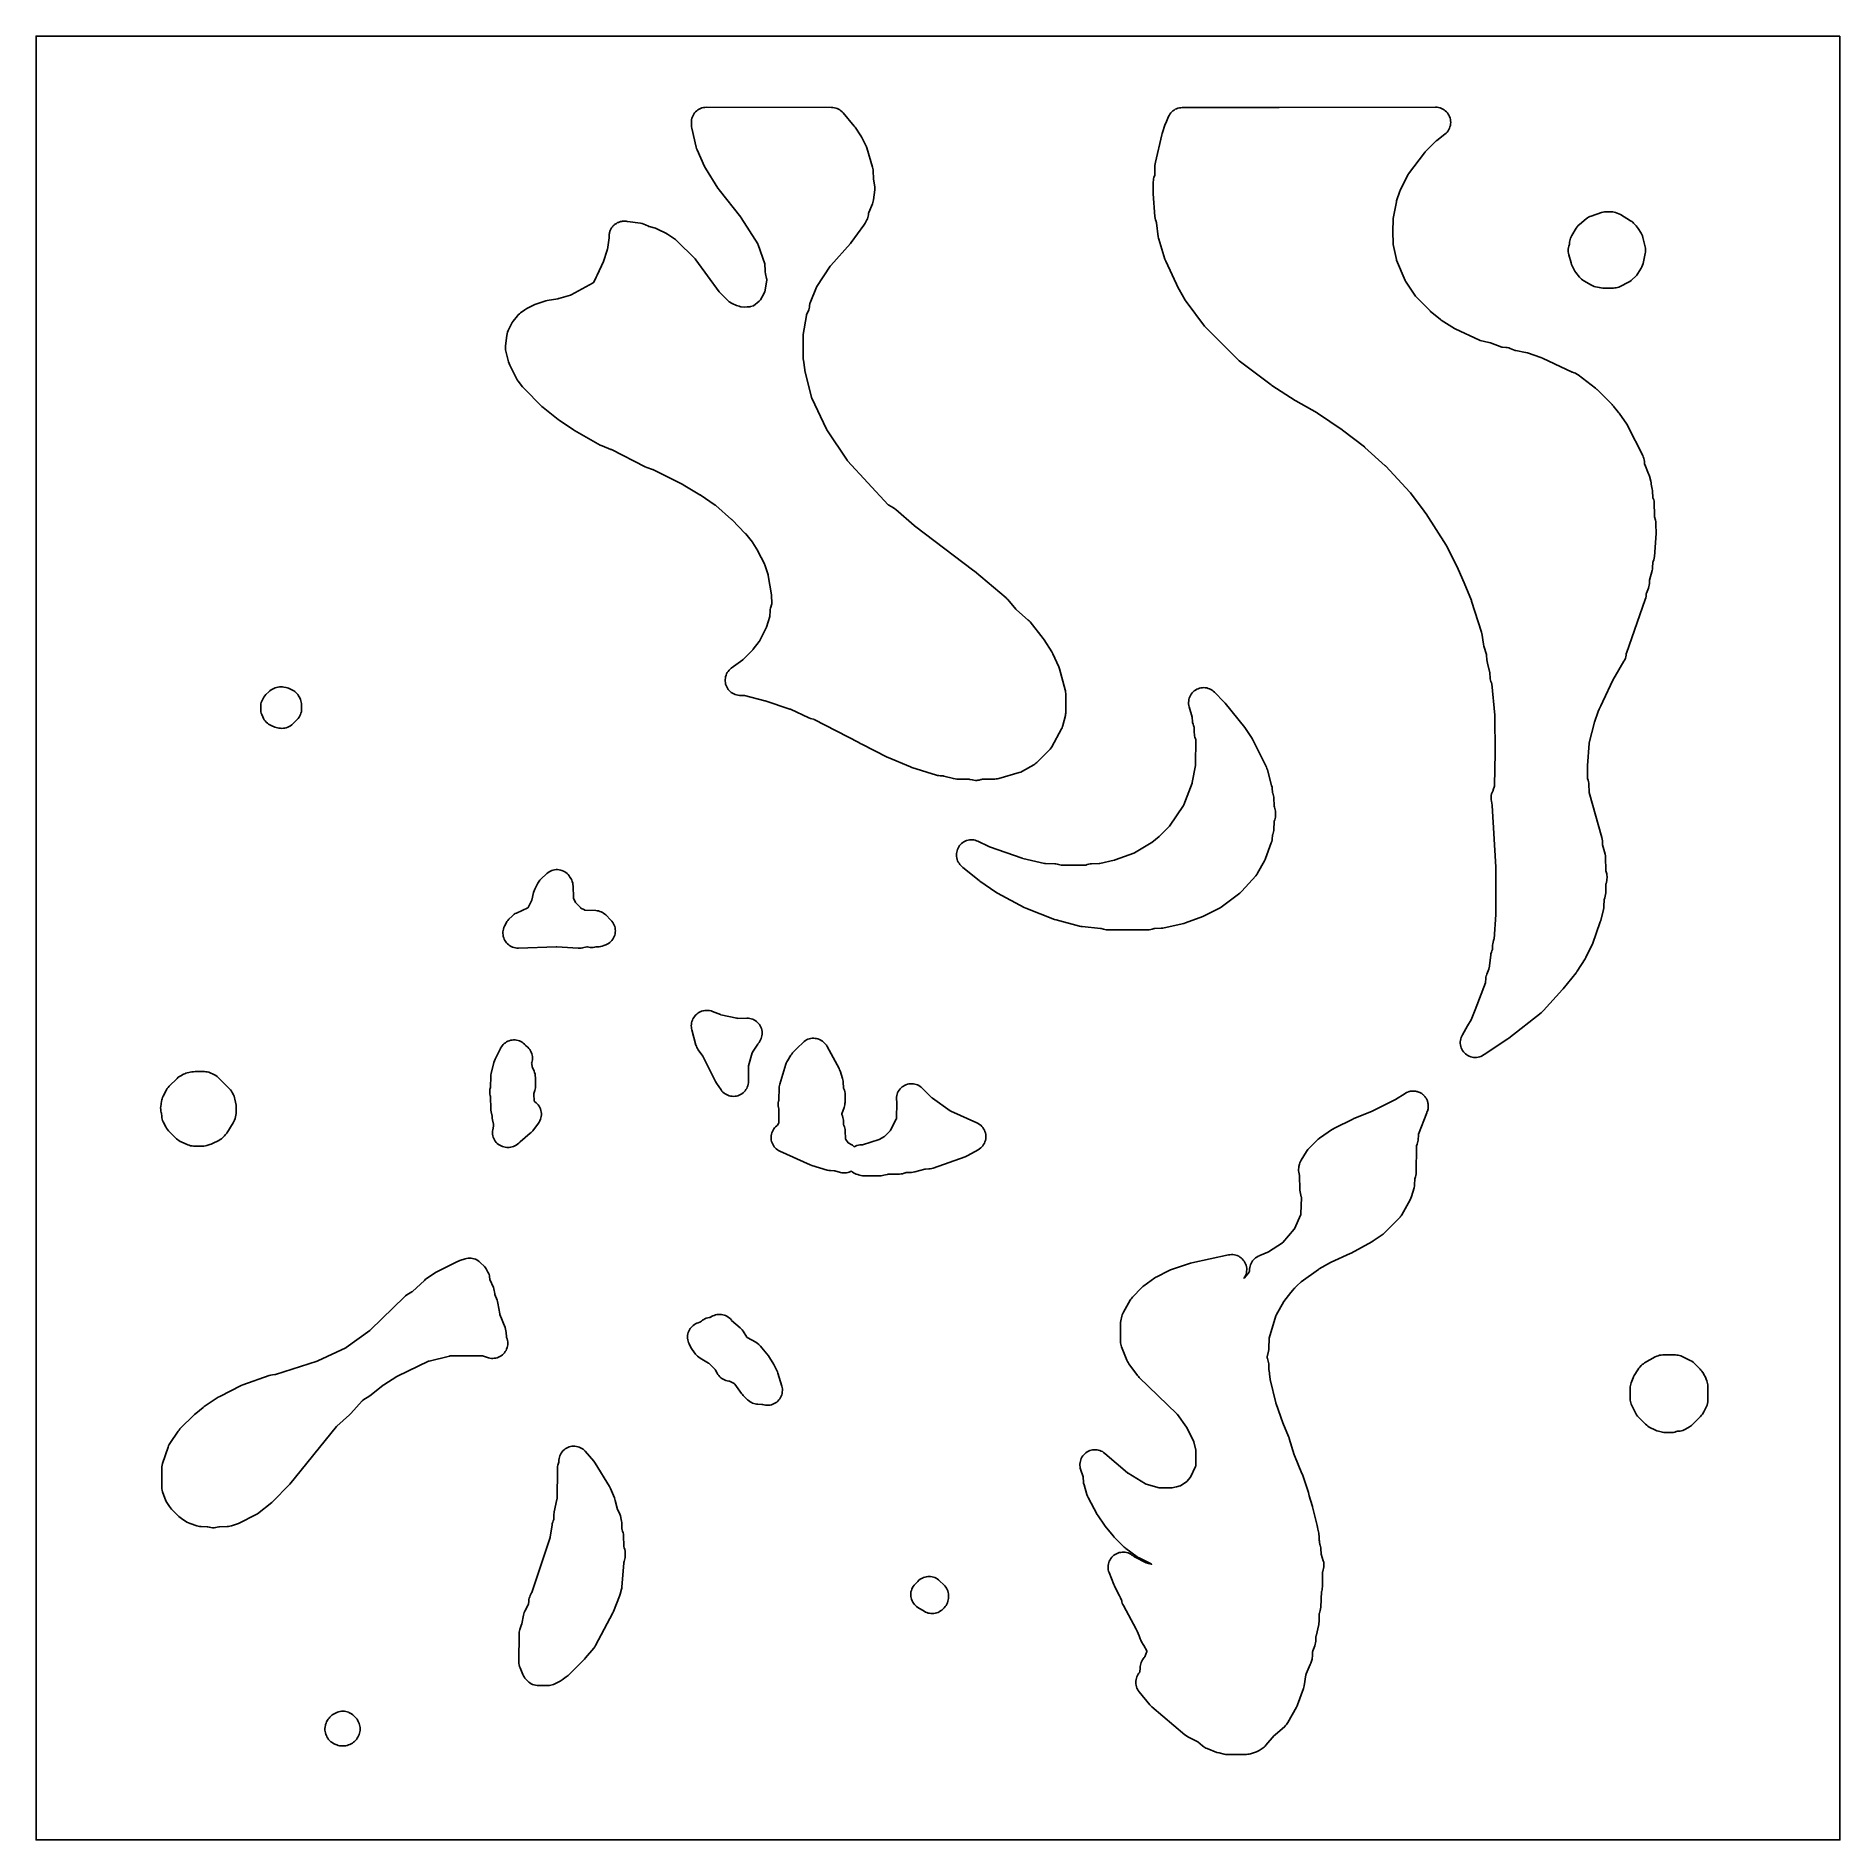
# Model space of a CAD drawing. Header units: millimetres. Extents: x 0 to 300, y 0 to 300.
import ezdxf

# ---------------------------------------------------------------- set-up
doc = ezdxf.new("R2010")
doc.units = ezdxf.units.MM
doc.layers.add('CUT', color=7, linetype='CONTINUOUS')

msp = doc.modelspace()

# ---------------------------------------------------------------- linework, layer by layer
at = {"layer": 'CUT'}
for points in [[(299.9605, 299.9971), (299.9634, 299.9386), (299.9634, 0.0614), (299.9605, 0.0029), (299.902, 0), (0.0614, 0), (0.0029, 0.0029), (0, 0.0614), (0, 299.9386), (0.0029, 299.9971), (0.0614, 300), (299.902, 300)], [(78.1238, 247.5879), (78.5625, 245.8125), (78.6447, 245.545), (78.7563, 245.2884), (79.8861, 243.0432), (80.0061, 242.8312), (80.1461, 242.6319), (80.9077, 241.6529), (81.1105, 241.4228), (84.1166, 238.4076), (84.3281, 238.2183), (86.8388, 236.2154), (87.0044, 236.0941), (89.3915, 234.4916), (89.5589, 234.3885), (93.822, 231.9893), (94.1177, 231.8476), (95.5689, 231.2657), (95.6163, 231.2455), (95.6627, 231.2233), (101.285, 228.3855), (101.5902, 228.2561), (102.5178, 227.9335), (102.5907, 227.9054), (102.6617, 227.8726), (107.5427, 225.4206), (107.5823, 225.3998), (107.6211, 225.3775), (110.377, 223.7241), (110.4042, 223.7072), (110.4309, 223.6897), (112.9152, 222.0123), (112.9761, 221.9683), (113.0341, 221.9206), (115.6666, 219.6134), (115.7022, 219.5809), (115.7365, 219.5469), (117.9296, 217.2875), (117.9657, 217.2486), (118.0001, 217.2081), (119.1176, 215.8308), (119.1661, 215.7666), (119.2103, 215.6993), (119.9999, 214.4025), (120.0245, 214.3602), (120.0473, 214.3169), (121.1074, 212.2043), (121.1425, 212.1276), (121.1722, 212.0487), (121.7239, 210.4055), (121.7254, 210.4008), (121.7438, 210.3293), (121.747, 210.3127), (122.3074, 207.0696), (122.3082, 207.0648), (122.3154, 206.9913), (122.3161, 206.9745), (122.3401, 205.6672), (122.3401, 205.65), (122.3374, 205.6129), (122.3313, 205.5762), (122.3274, 205.5599), (122.1501, 204.881), (122.096, 204.6164), (122.0708, 204.3475), (122.0397, 203.5581), (122.0387, 203.5408), (122.0337, 203.5036), (122.0254, 203.4669), (122.0205, 203.4508), (121.4385, 201.67), (121.4369, 201.6653), (121.4082, 201.5957), (121.4008, 201.5802), (120.2794, 199.3813), (120.2707, 199.3653), (120.229, 199.2998), (120.2182, 199.2852), (119.2569, 198.0536), (119.212, 197.9994), (119.164, 197.948), (117.5771, 196.3453), (117.5737, 196.342), (117.52, 196.2948), (117.5071, 196.2848), (115.5965, 194.855), (115.4076, 194.6986), (115.2349, 194.5244), (115.0801, 194.3341), (114.9446, 194.1295), (114.8299, 193.9127), (114.737, 193.6857), (114.6668, 193.4506), (114.6199, 193.2098), (114.5969, 192.9656), (114.598, 192.7203), (114.623, 192.4763), (114.6719, 192.2359), (114.7441, 192.0014), (114.8389, 191.7752), (114.9554, 191.5593), (115.0925, 191.3559), (115.2489, 191.1669), (115.4231, 190.9942), (115.6134, 190.8393), (115.8179, 190.7039), (116.0347, 190.5891), (116.2617, 190.4962), (116.4967, 190.4259), (116.7375, 190.379), (116.9817, 190.356), (117.703, 190.3234), (117.7219, 190.3221), (117.8023, 190.3103), (117.8208, 190.3062), (121.1665, 189.4698), (121.211, 189.4578), (121.255, 189.444), (125.3275, 188.0851), (125.3913, 188.0618), (125.4536, 188.035), (128.4985, 186.6178), (128.7536, 186.5157), (129.0184, 186.4423), (129.2924, 186.3822), (129.2977, 186.381), (129.347, 186.3659), (129.3716, 186.3558), (129.3932, 186.3453), (136.7924, 182.5404), (137.0499, 182.3723), (137.2945, 182.2316), (141.545, 180.0957), (141.6886, 180.0291), (141.6993, 180.0246), (145.4042, 178.4479), (145.6392, 178.3616), (149.7203, 177.0895), (149.9194, 177.0363), (150.1223, 176.9997), (150.3274, 176.9799), (150.8444, 176.9516), (150.8633, 176.9501), (150.9441, 176.9374), (150.9627, 176.9331), (152.548, 176.5182), (152.8381, 176.4604), (153.1331, 176.4372), (155.1676, 176.3983), (155.1881, 176.3973), (155.2755, 176.3861), (155.2956, 176.3819), (155.713, 176.2815), (155.9672, 176.2341), (156.2249, 176.2133), (156.4833, 176.2191), (156.5483, 176.2274), (156.5813, 176.2289), (156.6834, 176.2445), (156.7398, 176.2517), (156.7577, 176.2558), (156.8386, 176.2682), (157.0904, 176.3339), (157.2143, 176.3733), (157.2315, 176.3783), (157.2691, 176.3864), (157.3071, 176.3909), (157.3182, 176.3915), (157.3253, 176.3918), (159.4441, 176.4397), (159.6558, 176.4535), (159.8657, 176.4852), (160.072, 176.5346), (163.4644, 177.5001), (163.7451, 177.5985), (164.0122, 177.7294), (165.9026, 178.8002), (166.0932, 178.9198), (166.2722, 179.0561), (166.4383, 179.2079), (168.4724, 181.2424), (168.6326, 181.4187), (168.7753, 181.6094), (168.8991, 181.8128), (170.5159, 184.7768), (170.6088, 184.9655), (170.6855, 185.1614), (170.7454, 185.363), (171.1575, 186.998), (171.2005, 187.205), (171.2258, 187.4149), (171.2333, 187.6262), (171.2126, 190.651), (171.2017, 190.8675), (171.172, 191.0824), (171.1239, 191.2938), (170.1796, 194.7439), (170.123, 194.9236), (170.0531, 195.0985), (169.0955, 197.2551), (168.9232, 197.5774), (167.642, 199.602), (167.478, 199.8314), (165.2846, 202.5602), (165.143, 202.7216), (164.9881, 202.8703), (163.0603, 204.5676), (162.9977, 204.6268), (162.9395, 204.6905), (161.5954, 206.2716), (161.4531, 206.4255), (161.2983, 206.5669), (156.0243, 210.9955), (155.9265, 211.0735), (146.0782, 218.5363), (146.0454, 218.5621), (146.0136, 218.5889), (142.979, 221.2406), (142.7855, 221.3935), (142.5779, 221.5266), (141.806, 221.9693), (141.7896, 221.9793), (141.7561, 222.0034), (141.7252, 222.0307), (141.7118, 222.0446), (134.9522, 229.3852), (134.9489, 229.3889), (134.9027, 229.4471), (134.893, 229.461), (131.502, 234.5201), (131.4994, 234.5241), (131.4638, 234.5862), (131.4565, 234.6009), (128.9983, 239.7909), (128.9907, 239.808), (128.9637, 239.8834), (128.9587, 239.9014), (127.8414, 244.3659), (127.8275, 244.4285), (127.817, 244.4918), (127.5963, 246.0817), (127.5883, 246.1561), (127.585, 246.2308), (127.5337, 250.2535), (127.5339, 250.2716), (127.5403, 250.3488), (127.5431, 250.3667), (128.1083, 253.5127), (128.1121, 253.5311), (128.1341, 253.6086), (128.1406, 253.6262), (128.481, 254.4887), (128.5527, 254.697), (128.6059, 254.9107), (128.64, 255.1283), (128.6826, 255.509), (128.6848, 255.5256), (128.692, 255.5611), (128.7025, 255.596), (128.7082, 255.6113), (129.7638, 258.2623), (129.7717, 258.2807), (129.8118, 258.3567), (129.8225, 258.3736), (132.0656, 261.7211), (132.1134, 261.7873), (132.1655, 261.8502), (135.4134, 265.5006), (135.561, 265.6831), (137.6671, 268.5524), (137.7803, 268.7206), (137.8795, 268.8973), (138.1468, 269.4223), (138.2376, 269.6217), (138.3105, 269.8283), (138.3651, 270.0405), (138.4009, 270.2566), (138.4373, 270.558), (138.4399, 270.5755), (138.4478, 270.6123), (138.4592, 270.6483), (138.4657, 270.6647), (139.0702, 272.0962), (139.1479, 272.3061), (139.2066, 272.5221), (139.2457, 272.7424), (139.4666, 274.421), (139.4871, 274.6829), (139.4801, 274.9455), (139.4455, 275.206), (139.2536, 276.234), (139.2528, 276.239), (139.2444, 276.3151), (139.2436, 276.3325), (139.2114, 277.558), (139.1956, 277.781), (139.1599, 278.0016), (139.1047, 278.2181), (138.1374, 281.408), (138.0676, 281.6074), (137.9812, 281.8002), (137.3197, 283.1236), (137.1536, 283.4077), (136.1864, 284.836), (136.0343, 285.0378), (134.1931, 287.2402), (134.0287, 287.4185), (133.8477, 287.5801), (133.652, 287.7233), (133.4433, 287.8469), (133.2236, 287.9498), (132.9949, 288.0308), (132.7595, 288.0893), (132.5195, 288.1247), (132.2772, 288.1366), (111.475, 288.1545), (111.2253, 288.1422), (110.9781, 288.1051), (110.7359, 288.0434), (110.501, 287.9579), (110.2758, 287.8493), (110.0626, 287.7188), (109.8635, 287.5676), (109.6805, 287.3974), (109.5154, 287.2097), (109.3699, 287.0064), (109.2454, 286.7896), (109.1432, 286.5615), (109.0643, 286.3243), (109.0094, 286.0805), (108.9792, 285.8323), (108.9739, 285.5824), (108.9858, 285.1708), (109.0047, 284.9279), (109.0471, 284.688), (109.7654, 281.5321), (109.8327, 281.2924), (109.9234, 281.0606), (111.1609, 278.3117), (111.161, 278.3114), (111.3181, 278.0168), (113.3943, 274.6803), (113.4065, 274.6629), (113.4068, 274.6624), (113.5715, 274.4289), (117.1852, 269.8794), (117.2171, 269.8368), (117.268, 269.7612), (119.9953, 265.4218), (120.0059, 265.4039), (120.0244, 265.3656), (120.0318, 265.3491), (120.0694, 265.256), (121.1836, 262.1162), (121.189, 262.0997), (121.2358, 260.9384), (121.2549, 260.7146), (121.294, 260.4935), (121.2968, 260.481), (121.4801, 259.6609), (121.5059, 259.5457), (121.5094, 259.5277), (121.5142, 259.4889), (121.5115, 259.4498), (121.5088, 259.4317), (121.178, 257.4862), (121.1739, 257.4658), (121.1672, 257.4424), (121.1598, 257.4232), (121.1517, 257.406), (121.0634, 257.2316), (120.456, 256.1199), (120.238, 255.9067), (119.2793, 255.1569), (118.8175, 255.0049), (118.721, 254.9978), (118.6088, 254.9894), (118.2342, 254.9616), (117.8597, 254.9337), (117.2106, 254.967), (117.1841, 254.9755), (117.0422, 255.0208), (116.8921, 255.0688), (116.4746, 255.2023), (115.768, 255.5478), (115.2505, 255.8245), (113.5675, 257.472), (109.7082, 262.8053), (109.5835, 262.9638), (109.5511, 262.9987), (109.4364, 263.1227), (106.6843, 265.8607), (106.512, 266.0169), (106.3259, 266.1564), (106.3257, 266.1565), (105.0207, 267.043), (104.7332, 267.2114), (103.4375, 267.8587), (103.2166, 267.956), (102.9873, 268.0316), (101.9441, 268.3204), (101.9259, 268.3259), (101.8498, 268.3555), (101.8326, 268.3636), (101.3352, 268.6168), (101.0762, 268.7307), (100.8059, 268.8146), (100.5279, 268.8674), (98.3612, 269.1531), (98.2715, 269.1674), (98.2706, 269.1676), (98.146, 269.1917), (98.1437, 269.192), (98.1418, 269.1923), (98.0289, 269.2027), (97.9019, 269.2146), (97.8997, 269.2146), (97.8979, 269.2147), (97.785, 269.214), (97.6567, 269.2134), (97.6547, 269.2132), (97.653, 269.2132), (97.541, 269.2015), (97.4129, 269.1882), (97.411, 269.1878), (97.4094, 269.1877), (97.2995, 269.1651), (97.1727, 269.1393), (97.1709, 269.1387), (97.1695, 269.1384), (97.0625, 269.1053), (96.9384, 269.067), (96.9368, 269.0664), (96.9355, 269.066), (96.8325, 269.0226), (96.7123, 268.9722), (96.7109, 268.9714), (96.7098, 268.971), (96.6115, 268.9177), (96.4966, 268.8557), (96.4954, 268.8549), (96.4944, 268.8543), (96.4018, 268.7917), (96.2934, 268.7186), (96.2924, 268.7177), (96.2915, 268.7172), (96.2053, 268.6457), (96.1045, 268.5622), (96.1037, 268.5614), (96.103, 268.5608), (96.0239, 268.4809), (95.9319, 268.3882), (95.9312, 268.3873), (95.9307, 268.3868), (95.8594, 268.299), (95.7772, 268.198), (95.7767, 268.1972), (95.7762, 268.1967), (95.7133, 268.1016), (95.6418, 267.9936), (95.6414, 267.9929), (95.6411, 267.9924), (95.5871, 267.8903), (95.5271, 267.777), (95.5269, 267.7763), (95.5266, 267.7759), (95.482, 267.6669), (95.4342, 267.5501), (95.434, 267.5496), (95.4339, 267.5492), (95.3991, 267.4327), (95.3639, 267.3152), (95.3638, 267.3148), (95.3638, 267.3145), (95.3392, 267.1884), (95.317, 267.0746), (95.317, 267.0743), (95.3169, 267.0741), (95.3033, 266.9299), (95.2939, 266.8305), (95.2939, 266.8304), (95.2939, 266.8303), (95.2947, 266.6037), (95.2948, 266.5854), (95.2971, 266.542), (95.2936, 266.4465), (95.2909, 266.4244), (94.9967, 264.5218), (94.9944, 264.5087), (94.9761, 264.4318), (94.9706, 264.414), (94.3432, 262.5341), (93.2792, 260.2493), (93.181, 260.0056), (93.1552, 259.9155), (92.7303, 259.0616), (92.7214, 259.0449), (92.6999, 259.0108), (92.6668, 258.9879), (92.6505, 258.9784), (88.9854, 256.9606), (88.9667, 256.951), (88.8835, 256.9165), (88.8635, 256.9102), (86.9236, 256.3492), (86.8548, 256.3315), (86.7851, 256.3179), (84.9772, 256.0211), (84.7831, 255.9813), (84.5927, 255.9262), (83.2531, 255.4803), (82.9249, 255.3445), (81.6038, 254.6842), (81.4279, 254.5873), (81.2604, 254.4766), (80.5505, 253.9654), (80.3632, 253.8163), (80.191, 253.6501), (80.0355, 253.4681), (79.3357, 252.5651), (79.1921, 252.3592), (79.0699, 252.14), (78.5117, 251.0087), (78.4008, 250.7476), (78.3202, 250.4756), (78.2709, 250.1962), (78.0681, 248.4812), (78.0518, 248.2569), (78.0556, 248.032), (78.0797, 247.8084)], [(185.7997, 276.0021), (185.7865, 275.7678), (185.7704, 273.9883), (185.7766, 273.7888), (186.0471, 269.9751), (186.0813, 269.7041), (186.1449, 269.4383), (186.2371, 269.1811), (186.2838, 269.0702), (186.2901, 269.0544), (186.3012, 269.0196), (186.3091, 268.9838), (186.3116, 268.9675), (186.6166, 266.6218), (186.6526, 266.4136), (186.7062, 266.2092), (187.7291, 262.883), (187.8544, 262.558), (189.9782, 258.0208), (190.0789, 257.828), (191.0907, 256.0803), (191.2519, 255.8361), (194.3151, 251.7381), (194.5542, 251.4627), (199.8318, 246.2112), (200.0862, 245.9902), (205.358, 241.9991), (205.5141, 241.89), (209.3571, 239.4172), (209.4683, 239.3496), (213.0256, 237.3141), (213.0615, 237.2928), (213.0965, 237.2702), (217.2036, 234.5235), (217.2378, 234.4998), (217.2712, 234.4748), (220.9034, 231.6608), (220.9386, 231.6324), (220.9728, 231.6027), (224.3509, 228.5502), (224.3892, 228.514), (224.4259, 228.4761), (228.4594, 224.1272), (228.4986, 224.0829), (228.5355, 224.0366), (230.8467, 220.9889), (231.1222, 220.6257), (231.1519, 220.5848), (231.1798, 220.5426), (234.491, 215.3109), (234.5212, 215.2605), (234.5489, 215.2087), (236.4597, 211.4096), (236.4777, 211.3722), (236.4944, 211.3342), (237.452, 209.0478), (238.6761, 206.1253), (238.6959, 206.0747), (238.7134, 206.0233), (240.351, 200.8363), (240.3738, 200.7539), (240.3907, 200.6701), (240.6882, 198.8579), (240.7715, 198.5092), (241.1984, 197.159), (241.2031, 197.143), (241.2108, 197.108), (241.2155, 197.0724), (241.2165, 197.0562), (241.2508, 196.2384), (241.2768, 195.9684), (241.332, 195.7029), (241.7555, 194.1042), (241.7601, 194.0846), (241.7733, 193.999), (241.7747, 193.9789), (241.8044, 193.3324), (241.8258, 193.1014), (241.8685, 192.8734), (241.9322, 192.6503), (242.0163, 192.434), (242.0234, 192.418), (242.0311, 192.3993), (242.0443, 192.3581), (242.0531, 192.3157), (242.0555, 192.2956), (242.5584, 187.0777), (242.5621, 187.0291), (242.5638, 186.9804), (242.654, 180.8203), (242.654, 180.8051), (242.6537, 180.7724), (242.5329, 175.3698), (242.5321, 175.3531), (242.5281, 175.3172), (242.5209, 175.2817), (242.5166, 175.266), (242.3265, 174.6263), (242.3197, 174.6054), (242.3064, 174.5722), (242.274, 174.5092), (242.2186, 174.4117), (242.1193, 174.1885), (242.0422, 173.9566), (241.9882, 173.7184), (241.9576, 173.476), (241.9509, 173.2317), (241.968, 172.988), (242.0088, 172.7471), (242.157, 172.0744), (242.1577, 172.0709), (242.1586, 172.0605), (242.7576, 161.754), (242.7592, 161.7166), (242.7596, 161.6791), (242.7473, 159.0073), (242.724, 153.9591), (242.7232, 153.9218), (242.7213, 153.8845), (242.4465, 149.7908), (242.4373, 149.7568), (242.431, 149.739), (242.3644, 149.5649), (242.2823, 149.3098), (242.228, 149.0474), (242.2021, 148.7806), (242.1992, 148.715), (242.1722, 148.0911), (242.171, 148.0737), (242.166, 148.0367), (242.1543, 148.0016), (242.1476, 147.9853), (242.0838, 147.8395), (241.9994, 147.6191), (241.9362, 147.3916), (241.8947, 147.1592), (241.609, 144.9637), (241.6053, 144.9411), (241.5809, 144.8458), (241.5733, 144.8242), (241.248, 143.9899), (241.1683, 143.7507), (241.162, 143.7225), (241.1565, 143.7058), (241.1027, 143.4631), (241.0733, 143.2163), (241.0365, 142.6822), (241.0347, 142.6637), (241.0281, 142.6245), (241.0206, 142.5971), (241.0092, 142.5627), (239.2834, 138.0322), (238.618, 136.406), (238.0593, 135.3848), (237.1818, 133.898), (237.0662, 133.6777), (236.973, 133.4471), (236.9032, 133.2082), (236.8575, 132.9637), (236.8363, 132.7158), (236.8399, 132.467), (236.8682, 132.2198), (236.9209, 131.9767), (236.9976, 131.74), (237.0973, 131.5121), (237.2193, 131.2952), (237.3621, 131.0915), (237.5246, 130.903), (237.7049, 130.7317), (237.9014, 130.579), (238.1121, 130.4467), (238.3349, 130.336), (238.5676, 130.2479), (238.8079, 130.1835), (239.0534, 130.1432), (239.3017, 130.1275), (239.5503, 130.1366), (239.7968, 130.1704), (240.0388, 130.2285), (240.2737, 130.3103), (240.4994, 130.4151), (240.7135, 130.5418), (240.8163, 130.6098), (244.7568, 133.2149), (244.7584, 133.2159), (244.9333, 133.3427), (250.2724, 137.5778), (250.4243, 137.7084), (250.4796, 137.7643), (250.5069, 137.7879), (250.6475, 137.9305), (253.8538, 141.4529), (253.9467, 141.5611), (253.9476, 141.5621), (253.9478, 141.5624), (256.0776, 144.188), (256.0842, 144.1968), (256.1148, 144.2346), (256.1689, 144.31), (256.195, 144.345), (256.2033, 144.358), (256.2882, 144.4765), (257.5918, 146.5452), (257.7113, 146.7572), (258.6781, 148.6846), (258.7974, 148.9637), (260.1209, 152.6651), (260.1933, 152.9048), (260.1972, 152.9204), (260.6546, 154.7639), (260.7036, 155.0163), (260.7264, 155.2724), (260.7676, 156.371), (260.7688, 156.3906), (260.7748, 156.4324), (260.7851, 156.4734), (260.7914, 156.492), (260.8684, 156.7027), (260.9479, 156.9637), (260.9986, 157.2319), (261.0197, 157.5039), (261.0513, 158.8915), (261.0523, 158.9107), (261.0626, 158.9928), (261.0664, 159.0117), (261.188, 159.5394), (261.2293, 159.7662), (261.2495, 159.9958), (261.2486, 160.2263), (261.2264, 160.4557), (261.1832, 160.6821), (261.0597, 161.1981), (261.0555, 161.2181), (261.0444, 161.305), (261.0435, 161.3253), (261.0044, 163.3548), (260.9812, 163.6502), (260.9232, 163.9407), (260.509, 165.5207), (260.5046, 165.5394), (260.4918, 165.6211), (260.4903, 165.6402), (260.4615, 166.1811), (260.4318, 166.4545), (260.3723, 166.723), (258.2788, 174.1924), (258.2775, 174.1974), (258.268, 174.2453), (258.2653, 174.2703), (258.2641, 174.2931), (258.2301, 175.5142), (258.2116, 175.7559), (258.1698, 175.9947), (258.1051, 176.2283), (258.0028, 176.5382), (257.9972, 176.5567), (257.9883, 176.5972), (257.9836, 176.6384), (257.9829, 176.6577), (257.961, 178.576), (257.9616, 178.6316), (257.9648, 178.6871), (258.2623, 182.3271), (258.2697, 182.3904), (258.2774, 182.4389), (258.2786, 182.4449), (258.282, 182.4603), (259.1487, 185.9189), (259.7434, 187.6961), (259.9238, 188.0741), (260.1897, 188.6314), (260.5279, 189.3401), (262.2583, 192.9669), (262.5616, 193.5729), (264.0566, 196.0523), (264.1807, 196.2851), (264.2796, 196.5297), (264.3522, 196.7833), (264.3976, 197.0432), (264.3995, 197.0594), (264.4217, 197.2429), (264.4248, 197.2633), (264.4449, 197.3495), (264.4512, 197.3691), (267.5889, 206.2937), (267.6711, 206.5818), (267.7183, 206.8776), (267.7542, 207.2411), (267.7563, 207.2581), (267.7633, 207.2946), (267.7736, 207.3304), (267.7793, 207.3461), (268.1051, 208.1808), (268.1881, 208.4318), (268.2441, 208.6901), (268.2725, 208.9529), (268.2959, 209.3797), (268.2975, 209.399), (268.3105, 209.4812), (268.315, 209.5001), (268.7415, 211.1056), (268.7963, 211.368), (268.8227, 211.6347), (268.8602, 212.4656), (268.8618, 212.4871), (268.8691, 212.5326), (268.8794, 212.5693), (268.8859, 212.5848), (268.9068, 212.6319), (269.0075, 212.8994), (269.0771, 213.1766), (269.1145, 213.4599), (269.3996, 217.2888), (269.405, 217.5601), (269.3714, 218.5395), (269.3708, 218.6566), (269.366, 218.696), (269.357, 218.958), (269.3338, 219.223), (269.2825, 219.484), (269.1439, 220.0331), (269.1392, 220.0545), (269.1268, 220.1479), (269.1266, 220.1531), (269.1219, 220.4289), (269.0943, 222.2376), (269.0811, 222.4585), (269.0484, 222.6773), (268.9966, 222.8924), (268.9259, 223.102), (268.88, 223.2205), (268.8731, 223.24), (268.8617, 223.2828), (268.8551, 223.3266), (268.8537, 223.3472), (268.8195, 224.19), (268.8007, 224.4111), (268.7623, 224.6297), (268.5758, 225.4707), (268.5487, 225.6813), (268.4945, 225.9681), (268.2877, 226.7952), (268.2309, 226.9888), (268.1587, 227.1773), (268.1541, 227.1878), (268.148, 227.2043), (267.5013, 228.7222), (267.4937, 228.7417), (267.4889, 228.7574), (267.4854, 228.7745), (267.483, 228.7938), (267.4538, 229.09), (267.4417, 229.2638), (267.4124, 229.5083), (267.3592, 229.7487), (267.3468, 229.7866), (267.3404, 229.8134), (267.2667, 230.0303), (267.1735, 230.2395), (264.7137, 235.1434), (264.6207, 235.3122), (264.5149, 235.4734), (263.2367, 237.267), (263.1488, 237.3829), (262.7042, 237.9356), (262.4388, 238.2973), (262.322, 238.4445), (262.1944, 238.5825), (262.14, 238.6372), (262.0638, 238.7319), (261.88, 238.9362), (259.7404, 241.0674), (259.5684, 241.2181), (259.5498, 241.2367), (259.2935, 241.4611), (256.4202, 243.6493), (256.208, 243.7943), (255.9821, 243.9168), (255.7447, 244.0154), (255.4985, 244.0891), (255.4922, 244.0907), (255.4647, 244.0974), (255.3744, 244.1281), (255.354, 244.137), (254.4987, 244.545), (250.5293, 246.4383), (250.2431, 246.5536), (248.0259, 247.2922), (247.7041, 247.3761), (246.0893, 247.6841), (246.0723, 247.6877), (246.0005, 247.7084), (245.9841, 247.7143), (245.1314, 248.0472), (244.8929, 248.1267), (244.6476, 248.1819), (244.398, 248.2121), (243.8553, 248.2504), (243.8375, 248.252), (243.7997, 248.2583), (243.7627, 248.2682), (243.7457, 248.274), (241.8818, 248.9632), (241.5841, 249.0527), (240.1474, 249.3888), (240.1284, 249.3937), (240.0488, 249.4213), (240.0308, 249.4291), (235.9931, 251.3151), (235.9266, 251.3488), (235.8622, 251.3865), (233.6764, 252.7624), (233.613, 252.8052), (233.5525, 252.8519), (231.8506, 254.2559), (231.8022, 254.298), (231.7562, 254.3427), (229.4681, 256.6844), (229.4567, 256.6966), (229.4113, 256.7521), (229.4016, 256.7657), (227.7116, 259.2484), (227.7012, 259.2644), (227.6622, 259.3365), (227.6544, 259.3539), (226.2506, 262.7108), (226.2443, 262.7271), (226.2218, 262.7985), (226.2178, 262.8155), (225.6751, 265.3372), (225.6716, 265.3554), (225.6626, 265.4343), (225.6618, 265.4528), (225.628, 267.4812), (225.6279, 267.4946), (225.6281, 267.5235), (225.6605, 269.5423), (225.6611, 269.559), (225.6685, 269.6301), (225.6713, 269.6465), (226.2138, 272.4403), (226.2314, 272.5173), (226.2541, 272.593), (226.7958, 274.2058), (226.8253, 274.2842), (226.8601, 274.3604), (228.1846, 277.0047), (228.1927, 277.0199), (228.2315, 277.0826), (228.2416, 277.0966), (230.8739, 280.5902), (230.9291, 280.6582), (230.9892, 280.7219), (232.8493, 282.556), (232.8972, 282.6007), (232.9476, 282.6428), (234.2887, 283.7024), (234.475, 283.8651), (234.6442, 284.0454), (234.7948, 284.2416), (234.9253, 284.4517), (235.0344, 284.6737), (235.121, 284.9054), (235.1843, 285.1445), (235.2237, 285.3887), (235.2387, 285.6356), (235.2293, 285.8827), (235.1955, 286.1277), (235.1377, 286.3682), (235.0564, 286.6018), (234.9523, 286.8262), (234.8267, 287.0392), (234.6806, 287.2388), (234.5155, 287.4229), (234.333, 287.5899), (234.1349, 287.738), (233.9231, 287.8658), (233.6997, 287.972), (233.467, 288.0556), (233.2271, 288.1159), (232.9824, 288.1521), (232.7354, 288.164), (206.7045, 288.1272), (190.5967, 288.1044), (190.3555, 288.0924), (190.1167, 288.0572), (189.8823, 287.9991), (189.6546, 287.9187), (189.4358, 287.8167), (189.2278, 287.694), (189.0326, 287.5519), (188.8521, 287.3916), (188.6878, 287.2146), (188.5414, 287.0226), (188.4142, 286.8174), (188.3074, 286.6009), (187.8433, 285.5331), (187.7663, 285.3326), (187.2453, 283.7816), (187.1796, 283.5496), (186.1272, 279.005), (186.082, 278.7507), (186.0633, 278.4931), (186.0317, 276.9809), (186.031, 276.964), (186.027, 276.9276), (186.0196, 276.8916), (186.0152, 276.8757), (185.8914, 276.462), (185.8347, 276.2342)], [(254.7725, 264.3462), (254.7805, 264.1076), (254.8112, 263.8709), (254.8644, 263.6381), (255.2457, 262.2735), (255.3255, 262.0346), (255.4291, 261.8051), (255.7838, 261.1135), (255.9053, 260.9026), (256.0468, 260.7045), (256.6674, 259.9192), (256.8242, 259.7392), (256.9974, 259.5749), (257.1856, 259.428), (257.3869, 259.2996), (258.6506, 258.5762), (258.8714, 258.464), (259.1023, 258.3741), (259.3409, 258.3076), (259.983, 258.1623), (260.2521, 258.1167), (260.5246, 258.1007), (262.286, 258.0935), (262.5208, 258.1036), (262.7536, 258.1357), (262.9824, 258.1896), (263.2052, 258.2646), (263.4198, 258.3603), (264.7991, 259.0544), (265.0201, 259.18), (265.2273, 259.3275), (265.4183, 259.4953), (265.9754, 260.0371), (266.1805, 260.2624), (266.3566, 260.5109), (266.9031, 261.3914), (267.0375, 261.6378), (267.1435, 261.8979), (267.2196, 262.1681), (267.5879, 263.8274), (267.6271, 264.0525), (267.6457, 264.2802), (267.6434, 264.5086), (267.6202, 264.7359), (267.5764, 264.9601), (267.2012, 266.5023), (267.1266, 266.7517), (267.0264, 266.992), (266.9018, 267.2206), (266.4139, 268.0141), (266.2652, 268.2299), (266.0947, 268.4288), (265.665, 268.88), (265.5074, 269.0317), (265.3371, 269.169), (265.1554, 269.2909), (263.4686, 270.3187), (263.2038, 270.459), (262.9241, 270.5667), (262.6672, 270.6482), (262.4289, 270.7111), (262.1855, 270.7502), (261.9394, 270.7651), (261.1184, 270.7745), (260.8407, 270.7622), (260.566, 270.7191), (260.2978, 270.6459), (258.5822, 270.0727), (258.3663, 269.9893), (258.1591, 269.8863), (257.9623, 269.7646), (257.7776, 269.6252), (256.6515, 268.6906), (256.4456, 268.4991), (256.2625, 268.2857), (256.1045, 268.0531), (255.3599, 266.8121), (255.2502, 266.6086), (255.1598, 266.3957), (255.0895, 266.1755), (255.0398, 265.9496), (255.0112, 265.7202), (254.9827, 265.3548), (254.9821, 265.3493), (254.9743, 265.3009), (254.9476, 265.2254), (254.8844, 265.0514), (254.8247, 264.8203), (254.7872, 264.5845)], [(37.5328, 187.1836), (37.7012, 186.7572), (37.8083, 186.5223), (37.9391, 186.2997), (38.0921, 186.0917), (38.2658, 185.9007), (38.4582, 185.7285), (38.6674, 185.5772), (38.891, 185.4482), (39.2907, 185.2444), (39.4888, 185.1541), (39.694, 185.0813), (39.9048, 185.0267), (40.394, 184.9224), (40.635, 184.8832), (40.8786, 184.8677), (41.1226, 184.876), (41.3647, 184.9082), (41.6024, 184.9637), (41.6099, 184.9658), (41.8515, 185.0485), (42.0834, 185.1553), (42.3032, 185.2852), (42.5085, 185.4369), (42.6974, 185.6087), (43.428, 186.345), (43.5933, 186.5289), (43.7396, 186.7283), (43.8655, 186.9412), (43.9697, 187.1654), (44.0513, 187.3989), (44.1094, 187.6393), (44.1435, 187.8842), (44.1532, 188.1314), (44.1467, 188.7681), (44.1343, 188.9922), (44.1019, 189.2142), (44.0497, 189.4325), (43.9782, 189.6452), (43.8878, 189.8507), (43.769, 190.091), (43.6571, 190.2932), (43.5271, 190.4841), (43.38, 190.6622), (43.2171, 190.826), (43.0397, 190.9741), (42.8495, 191.1051), (42.6479, 191.2181), (42.188, 191.4485), (41.9831, 191.5399), (41.7707, 191.6126), (41.5528, 191.666), (41.1912, 191.7374), (40.9535, 191.7726), (40.7134, 191.7848), (40.4733, 191.7739), (40.2354, 191.74), (40.0018, 191.6834), (39.7747, 191.6047), (39.5338, 191.5079), (39.3075, 191.4036), (39.0927, 191.2773), (38.8916, 191.1303), (38.7061, 190.964), (38.224, 190.4863), (38.0435, 190.2871), (37.8854, 190.0697), (37.7516, 189.8366), (37.6262, 189.5882), (37.531, 189.3752), (37.456, 189.1543), (37.4019, 188.9273), (37.3692, 188.6962), (37.3582, 188.4631), (37.3581, 188.103), (37.369, 187.868), (37.402, 187.635), (37.4568, 187.4062)], [(155.6943, 166.3246), (155.4524, 166.3269), (155.2115, 166.3058), (154.9737, 166.2615), (154.7413, 166.1944), (154.5165, 166.1052), (154.3013, 165.9947), (154.0978, 165.8639), (153.9079, 165.7141), (153.7334, 165.5466), (153.5759, 165.3631), (153.4369, 165.1652), (153.3176, 164.9547), (153.2193, 164.7337), (153.1427, 164.5043), (153.0887, 164.2685), (153.0577, 164.0287), (153.0501, 163.7869), (153.0658, 163.5455), (153.1048, 163.3068), (153.1667, 163.073), (153.2509, 162.8463), (153.3566, 162.6287), (153.4828, 162.4224), (153.6284, 162.2292), (153.792, 162.051), (153.9362, 161.9084), (154.1176, 161.7458), (156.8133, 159.5556), (156.9509, 159.4515), (159.5847, 157.5977), (159.8512, 157.4341), (164.2968, 155.0736), (164.5625, 154.9519), (169.3412, 153.092), (169.606, 153.0056), (173.5373, 151.9611), (173.7355, 151.917), (173.9367, 151.8891), (177.0299, 151.5877), (177.048, 151.5854), (177.125, 151.5703), (177.1426, 151.5655), (177.4902, 151.4618), (177.7253, 151.4038), (177.9649, 151.3689), (178.2068, 151.3573), (184.8684, 151.3611), (185.1206, 151.374), (185.3702, 151.4123), (185.6146, 151.4755), (185.9254, 151.5729), (185.9418, 151.5776), (185.9778, 151.5854), (186.0145, 151.5899), (186.0311, 151.5908), (187.1014, 151.625), (187.3423, 151.6444), (187.5801, 151.6869), (190.8449, 152.4351), (191.1413, 152.5226), (193.9962, 153.5614), (194.264, 153.6769), (196.6962, 154.8992), (196.8891, 155.0071), (197.0717, 155.1315), (200.1604, 157.4434), (200.3544, 157.6044), (200.5311, 157.7842), (202.816, 160.3554), (202.9816, 160.5629), (203.1242, 160.7868), (204.2917, 162.8544), (204.3862, 163.0394), (204.465, 163.2315), (205.4108, 165.8398), (205.4827, 166.0731), (205.5315, 166.3123), (205.5568, 166.5551), (205.5815, 167.0056), (205.5833, 167.0271), (205.5911, 167.0727), (205.604, 167.1171), (205.6118, 167.1372), (205.6375, 167.1983), (205.7168, 167.414), (205.7759, 167.636), (205.8144, 167.8625), (205.8319, 168.0915), (205.8673, 169.2522), (205.8682, 169.2692), (205.8726, 169.3056), (205.8833, 169.3401), (205.8896, 169.3563), (205.9094, 169.4042), (205.9909, 169.6317), (206.0499, 169.8661), (206.0861, 170.105), (206.0991, 170.3463), (206.102, 170.9004), (206.0936, 171.1193), (206.066, 171.3366), (206.0195, 171.5507), (205.9544, 171.7599), (205.886, 171.9501), (205.8797, 171.9691), (205.8696, 172.0107), (205.8638, 172.0531), (205.8628, 172.073), (205.8316, 173.1914), (205.815, 173.4179), (205.7779, 173.6419), (205.7207, 173.8616), (205.6437, 174.0752), (205.6096, 174.1578), (205.6021, 174.1776), (205.5896, 174.2214), (205.5821, 174.2663), (205.5803, 174.2875), (205.5514, 174.8312), (205.5232, 175.0954), (205.4672, 175.355), (204.7573, 177.9628), (204.6807, 178.1978), (204.5812, 178.4241), (202.2609, 183.0653), (202.1015, 183.3393), (201.1115, 184.8163), (200.9807, 184.994), (197.713, 189.045), (197.5589, 189.2188), (195.9417, 190.8808), (195.7624, 191.0479), (195.5675, 191.1966), (195.359, 191.3256), (195.1389, 191.4334), (194.9093, 191.5193), (194.6724, 191.5822), (194.4305, 191.6216), (194.1858, 191.6371), (193.9409, 191.6286), (193.6979, 191.5962), (193.4593, 191.5401), (193.2273, 191.4609), (193.0042, 191.3594), (192.7921, 191.2365), (192.593, 191.0934), (192.409, 190.9315), (192.2416, 190.7524), (192.0926, 190.5578), (191.9634, 190.3495), (191.8552, 190.1295), (191.7691, 189.9), (191.7059, 189.6632), (191.6661, 189.4213), (191.6502, 189.1767), (191.6584, 188.9317), (191.6905, 188.6887), (191.7463, 188.45), (192.2451, 186.7056), (192.2502, 186.6858), (192.2651, 186.5995), (192.2669, 186.5792), (192.2962, 186.1156), (192.3283, 185.8441), (192.3898, 185.5778), (192.4801, 185.3199), (192.5385, 185.1782), (192.5446, 185.1624), (192.5554, 185.1276), (192.5598, 185.0919), (192.5607, 185.0748), (192.591, 184.1234), (192.6101, 183.8852), (192.6517, 183.6499), (192.7157, 183.4196), (192.8152, 183.118), (192.8211, 183.0987), (192.8302, 183.0564), (192.8347, 183.0133), (192.8352, 182.9931), (192.8253, 178.7893), (192.8248, 178.7714), (192.8174, 178.695), (192.8144, 178.6774), (192.2674, 175.8506), (192.2638, 175.8343), (192.2441, 175.7654), (192.2385, 175.7497), (190.8594, 172.1636), (190.851, 172.1437), (190.8081, 172.0614), (190.7965, 172.0432), (188.4685, 168.6079), (188.4583, 168.5937), (188.4108, 168.5359), (188.3988, 168.5232), (186.8635, 166.9701), (186.8083, 166.9178), (186.75, 166.869), (185.5202, 165.907), (185.4633, 165.8651), (185.4041, 165.8267), (182.6309, 164.1426), (182.6146, 164.1332), (182.542, 164.0985), (182.5245, 164.0916), (179.444, 162.9753), (179.3695, 162.951), (179.2937, 162.9317), (176.9181, 162.4089), (176.901, 162.4055), (176.8269, 162.3962), (176.8096, 162.3952), (175.5298, 162.3528), (175.2837, 162.3324), (175.0408, 162.2879), (174.8035, 162.2196), (174.5383, 162.1289), (174.5186, 162.1228), (174.4755, 162.1131), (174.4316, 162.1082), (174.411, 162.1076), (170.5772, 162.1012), (170.5588, 162.1016), (170.5195, 162.1054), (170.4808, 162.113), (170.463, 162.1178), (170.0316, 162.2469), (169.8187, 162.3006), (169.6019, 162.3354), (169.3829, 162.351), (167.8353, 162.3932), (167.8165, 162.3942), (167.7362, 162.4044), (167.7178, 162.4082), (164.107, 163.2394), (164.043, 163.256), (163.98, 163.2761), (158.5292, 165.1853), (158.4688, 165.2083), (158.4098, 165.2345), (156.6259, 166.0853), (156.4028, 166.1787), (156.1717, 166.2501), (155.9348, 166.2989)], [(77.638, 151.0067), (77.6325, 150.7604), (77.6513, 150.5147), (77.6942, 150.272), (77.7607, 150.0347), (77.8503, 149.8052), (77.962, 149.5856), (78.0948, 149.378), (78.2474, 149.1845), (78.4183, 149.007), (78.6059, 148.8472), (78.8083, 148.7066), (79.0235, 148.5867), (79.2495, 148.4885), (79.484, 148.413), (79.7249, 148.361), (79.9697, 148.3329), (80.2161, 148.3291), (86.496, 148.5414), (86.5577, 148.5419), (86.6193, 148.5392), (90.1268, 148.2954), (90.3822, 148.2908), (90.6368, 148.3122), (90.8879, 148.3595), (91.5914, 148.5296), (91.6084, 148.5333), (91.6451, 148.5387), (91.681, 148.5304), (91.6944, 148.5264), (91.9247, 148.4681), (92.1595, 148.432), (92.3966, 148.4183), (92.634, 148.4272), (92.8695, 148.4586), (93.101, 148.5122), (93.1078, 148.5141), (93.1506, 148.5214), (93.1708, 148.5231), (93.6098, 148.5496), (93.8778, 148.5803), (94.1408, 148.6398), (94.396, 148.7272), (94.7667, 148.877), (94.9907, 148.9807), (95.2034, 149.1059), (95.4027, 149.2515), (95.5867, 149.4161), (95.7536, 149.598), (95.9017, 149.7955), (96.0296, 150.0066), (96.136, 150.2293), (96.22, 150.4614), (96.2807, 150.7007), (96.3175, 150.9448), (96.33, 151.1913), (96.3182, 151.4379), (96.2821, 151.6821), (96.2221, 151.9215), (96.1388, 152.1539), (96.033, 152.3769), (95.9057, 152.5884), (95.7581, 152.7863), (95.5918, 152.9686), (94.7236, 153.831), (94.5525, 153.9859), (94.3679, 154.1243), (94.1712, 154.2452), (93.9643, 154.3474), (93.7488, 154.4301), (93.5267, 154.4926), (93.2997, 154.5343), (93.0698, 154.5549), (91.3025, 154.6313), (91.285, 154.6324), (91.2479, 154.6375), (91.2136, 154.6526), (91.1981, 154.6608), (90.611, 154.9884), (90.5954, 154.9976), (90.5636, 155.0197), (90.5339, 155.0446), (90.521, 155.0572), (89.7679, 155.8265), (89.7565, 155.8386), (89.7339, 155.8662), (89.7166, 155.897), (89.7094, 155.9122), (89.382, 156.6405), (89.3748, 156.6576), (89.3622, 156.6951), (89.3572, 156.7344), (89.3562, 156.7528), (89.3, 158.6388), (89.2799, 158.8889), (89.2349, 159.1358), (89.1653, 159.3769), (89.0719, 159.6099), (88.9556, 159.8323), (88.7717, 160.1448), (88.6351, 160.3526), (88.4784, 160.5458), (88.3033, 160.7225), (88.1115, 160.881), (87.905, 161.0196), (87.6857, 161.1369), (87.4558, 161.2319), (87.2176, 161.3036), (86.9734, 161.3513), (86.7258, 161.3744), (86.477, 161.3728), (86.2297, 161.3466), (85.9861, 161.2958), (85.7489, 161.2211), (85.5202, 161.1233), (85.3024, 161.0031), (85.0976, 160.8619), (84.9078, 160.7011), (83.9434, 159.7974), (83.7906, 159.6412), (83.652, 159.4722), (83.5288, 159.2918), (83.4217, 159.1013), (82.9298, 158.1284), (82.8091, 157.8487), (82.7233, 157.5563), (82.439, 156.3101), (82.4335, 156.2886), (82.4014, 156.1985), (82.3921, 156.1782), (81.8475, 155.0789), (81.839, 155.0626), (81.8183, 155.0295), (81.7845, 155.01), (81.7679, 155.0021), (79.8916, 154.1553), (79.6927, 154.0547), (79.5035, 153.9367), (79.3256, 153.8023), (79.1604, 153.6526), (78.6408, 153.1377), (78.4596, 152.9378), (78.3011, 152.7194), (78.167, 152.4853), (77.8983, 151.9512), (77.7985, 151.7259), (77.7215, 151.4918), (77.6678, 151.2513)], [(108.9709, 135.6443), (108.9574, 135.4118), (108.9656, 135.179), (108.9954, 134.948), (109.0465, 134.7208), (109.7377, 132.2046), (109.8052, 131.9955), (109.8907, 131.7931), (109.9937, 131.599), (110.1134, 131.4147), (110.8876, 130.3297), (110.8906, 130.3253), (110.9313, 130.258), (110.9399, 130.2416), (112.9652, 126.1513), (113.1487, 125.8397), (113.9058, 124.7436), (114.0539, 124.5501), (114.2201, 124.372), (114.4029, 124.2108), (114.6005, 124.0683), (114.811, 123.9456), (115.0325, 123.844), (115.2628, 123.7645), (115.4998, 123.7078), (115.7411, 123.6744), (115.9846, 123.6646), (116.2279, 123.6786), (116.4686, 123.7162), (116.7045, 123.7771), (116.9334, 123.8606), (117.1531, 123.9661), (117.3614, 124.0924), (117.5565, 124.2384), (117.7364, 124.4027), (117.8995, 124.5837), (118.0442, 124.7798), (118.1691, 124.989), (118.2731, 125.2093), (118.3551, 125.4388), (118.4144, 125.6751), (118.4504, 125.9161), (118.4628, 126.1594), (118.4678, 128.6333), (118.4683, 128.6519), (118.4719, 128.69), (118.4791, 128.7277), (118.4839, 128.7456), (119.1053, 130.886), (119.1106, 130.903), (119.1242, 130.9376), (119.1408, 130.971), (119.1497, 130.986), (119.9949, 132.3538), (120.0069, 132.372), (120.0625, 132.4432), (120.0759, 132.4578), (120.2314, 132.6434), (120.3682, 132.8432), (120.4851, 133.0554), (120.5808, 133.2778), (120.6546, 133.5084), (120.7057, 133.7452), (120.7337, 133.9857), (120.7383, 134.2278), (120.7194, 134.4692), (120.6773, 134.7077), (120.6122, 134.941), (120.525, 135.1669), (120.4162, 135.3833), (120.2871, 135.5881), (120.1387, 135.7795), (119.9725, 135.9556), (119.7901, 136.1149), (119.5931, 136.2557), (119.3833, 136.3768), (119.1629, 136.4771), (118.9338, 136.5555), (118.6982, 136.6115), (118.4583, 136.6443), (118.2163, 136.6538), (116.6518, 136.6394), (116.6289, 136.6398), (116.5345, 136.6499), (116.512, 136.6543), (113.8802, 137.2478), (113.8752, 137.249), (113.8025, 137.2712), (113.7856, 137.2774), (112.4821, 137.7927), (112.238, 137.875), (111.9867, 137.9317), (111.7309, 137.9622), (111.4733, 137.9662), (111.2167, 137.9438), (110.9638, 137.895), (110.8929, 137.8775), (110.6663, 137.81), (110.4471, 137.7215), (110.2373, 137.6127), (110.0387, 137.4845), (109.853, 137.3381), (109.6821, 137.1749), (109.5273, 136.9962), (109.3901, 136.8037), (109.2716, 136.5991), (109.2368, 136.5318), (109.1395, 136.3202), (109.0624, 136.1005), (109.006, 135.8745)], [(75.4571, 124.0481), (75.5074, 123.7868), (75.5415, 123.6491), (75.5472, 123.6067), (75.5483, 123.5851), (75.5942, 121.6053), (75.6133, 121.3492), (75.6586, 121.0964), (75.828, 120.3688), (75.8383, 120.313), (75.8383, 120.2777), (75.8531, 120.0091), (75.8966, 119.7437), (76.0473, 119.0578), (76.0483, 119.0526), (76.0552, 119.0023), (76.0564, 118.9762), (76.0561, 118.9526), (76.0428, 118.6083), (76.0356, 118.5352), (76.0199, 118.4635), (75.9876, 118.3489), (75.932, 118.1053), (75.9009, 117.8573), (75.8948, 117.6075), (75.9136, 117.3583), (75.9572, 117.1122), (76.0252, 116.8717), (76.1168, 116.6392), (76.2312, 116.417), (76.3672, 116.2073), (76.5235, 116.0123), (76.6985, 115.8338), (76.8904, 115.6737), (77.0973, 115.5336), (77.3172, 115.4148), (77.5478, 115.3186), (77.7869, 115.2458), (78.0321, 115.1973), (78.2809, 115.1736), (78.3929, 115.1685), (78.6494, 115.17), (78.9044, 115.1979), (79.1552, 115.2517), (79.3992, 115.3309), (79.6337, 115.4348), (79.8564, 115.5621), (80.0649, 115.7115), (80.257, 115.8816), (80.4306, 116.0704), (80.4428, 116.0851), (80.4692, 116.1067), (80.4809, 116.1163), (82.181, 117.5217), (82.3219, 117.6526), (82.3924, 117.718), (82.3925, 117.7181), (82.3926, 117.7182), (82.5801, 117.9379), (83.5252, 119.184), (83.6673, 119.3924), (83.7876, 119.6141), (83.885, 119.8467), (83.9585, 120.088), (84.0073, 120.3355), (84.0309, 120.5866), (84.0291, 120.8389), (84.0018, 121.0896), (83.9495, 121.3364), (83.8725, 121.5766), (83.7717, 121.8078), (83.6482, 122.0277), (83.5031, 122.234), (83.3379, 122.4247), (83.1544, 122.5977), (82.8859, 122.8265), (82.8712, 122.8396), (82.8434, 122.8686), (82.8369, 122.9083), (82.8352, 122.9279), (82.7686, 124.0175), (82.7679, 124.0349), (82.7689, 124.0707), (82.776, 124.1055), (82.7806, 124.1224), (82.9295, 124.6236), (82.9869, 124.8577), (83.0216, 125.0962), (83.0331, 125.3369), (83.0323, 126.8179), (83.0179, 127.0849), (82.975, 127.3487), (82.9042, 127.6065), (82.8063, 127.8553), (82.5351, 128.4491), (82.5282, 128.4651), (82.5161, 128.4992), (82.5071, 128.5343), (82.5039, 128.5509), (82.4138, 129.0922), (82.4065, 129.1555), (82.4411, 129.2672), (82.5033, 129.5116), (82.5406, 129.761), (82.5525, 130.0129), (82.539, 130.2647), (82.5003, 130.5139), (82.4366, 130.7579), (82.3486, 130.9943), (82.2373, 131.2206), (82.1038, 131.4345), (81.9494, 131.6339), (81.7756, 131.8167), (81.5844, 131.9811), (81.5403, 132.0118), (81.4602, 132.0736), (81.3947, 132.149), (81.3681, 132.1828), (81.1986, 132.3595), (81.0127, 132.5188), (80.812, 132.6592), (80.5986, 132.7792), (80.3745, 132.8778), (80.1418, 132.954), (79.9027, 133.0071), (79.6597, 133.0365), (79.4149, 133.042), (79.1707, 133.0235), (78.9295, 132.9813), (78.6936, 132.9156), (78.4653, 132.8272), (78.2467, 132.7169), (78.0399, 132.5857), (77.847, 132.4349), (77.6697, 132.2659), (77.5099, 132.0805), (77.3689, 131.8803), (77.2482, 131.6672), (77.2229, 131.6169), (76.3223, 129.8285), (76.2111, 129.5731), (76.129, 129.3069), (75.6742, 127.4761), (75.624, 127.216), (75.6017, 126.952), (75.5459, 125.1802), (75.5448, 125.1598), (75.5391, 125.118), (75.5088, 124.9928), (75.5114, 124.9922), (75.4756, 124.8433), (75.4411, 124.5794), (75.435, 124.3133)], [(122.5436, 118.0435), (122.4356, 117.8255), (122.3494, 117.5981), (122.2857, 117.3634), (122.2451, 117.1236), (122.228, 116.881), (122.2345, 116.6379), (122.2646, 116.3965), (122.3181, 116.1593), (122.3943, 115.9283), (122.4926, 115.7059), (122.6121, 115.494), (122.7515, 115.2948), (122.9097, 115.1101), (123.0851, 114.9416), (123.276, 114.7909), (123.4807, 114.6595), (123.6971, 114.5487), (128.7122, 112.2805), (129.0265, 112.163), (131.5472, 111.4096), (131.8338, 111.342), (132.1263, 111.3086), (132.6999, 111.2772), (132.7201, 111.2755), (132.8029, 111.2625), (132.8226, 111.2578), (133.7766, 111.0055), (134.0163, 110.9546), (134.2598, 110.9273), (134.5048, 110.924), (134.7489, 110.9448), (134.9898, 110.9893), (135.2253, 111.0572), (135.4529, 111.1478), (135.583, 111.215), (135.7173, 111.1013), (135.922, 110.9602), (136.1397, 110.8401), (136.3683, 110.7423), (136.6055, 110.6677), (136.6111, 110.6662), (136.6319, 110.6589), (136.7471, 110.6147), (136.9626, 110.5429), (137.1836, 110.4911), (137.4085, 110.4595), (137.6353, 110.4484), (140.3014, 110.4397), (140.5275, 110.4492), (140.7517, 110.4791), (140.9723, 110.5292), (141.5324, 110.6831), (141.5376, 110.6845), (141.5873, 110.694), (141.6126, 110.6966), (141.6368, 110.6977), (143.6011, 110.7369), (143.8498, 110.7543), (144.0955, 110.7964), (144.3359, 110.8627), (144.5385, 110.9411), (144.5389, 110.9403), (144.583, 110.9587), (144.6192, 110.9709), (144.657, 110.9762), (144.6755, 110.9775), (145.5745, 111.0177), (145.8416, 111.0441), (146.1043, 111.0989), (147.8106, 111.552), (147.8299, 111.5566), (147.9109, 111.5697), (147.9307, 111.5714), (148.4769, 111.6042), (148.7063, 111.6286), (148.9324, 111.6741), (149.1534, 111.7402), (154.521, 113.6204), (154.7277, 113.7034), (154.9262, 113.8043), (156.6749, 114.7944), (156.8868, 114.9288), (157.0841, 115.0837), (157.2649, 115.2577), (157.4273, 115.4489), (157.5698, 115.6554), (157.6908, 115.8751), (157.7892, 116.1059), (157.864, 116.3454), (157.9144, 116.5912), (157.9399, 116.8408), (157.9403, 117.0917), (157.9155, 117.3413), (157.8658, 117.5872), (157.7918, 117.8269), (157.694, 118.058), (157.5736, 118.2781), (157.4318, 118.4851), (157.2699, 118.6767), (157.0896, 118.8512), (156.8928, 119.0068), (156.6813, 119.1418), (156.4574, 119.255), (152.1359, 121.173), (152.1181, 121.1814), (152.0474, 121.2216), (152.031, 121.2325), (149.0538, 123.3378), (149.0404, 123.3477), (148.9877, 123.3919), (148.9757, 123.4034), (147.4233, 124.9472), (147.3776, 124.995), (147.199, 125.1646), (147.0045, 125.3158), (146.7962, 125.4472), (146.5758, 125.5574), (146.3458, 125.6454), (146.1081, 125.7103), (145.8653, 125.7515), (145.6195, 125.7686), (145.3733, 125.7614), (145.129, 125.7301), (144.8889, 125.6748), (144.6555, 125.5962), (144.4309, 125.495), (144.2173, 125.3722), (144.0169, 125.229), (143.8316, 125.0668), (143.6631, 124.887), (143.5131, 124.6916), (143.3831, 124.4824), (143.2743, 124.2614), (143.1878, 124.0308), (143.1244, 123.7927), (143.0847, 123.5496), (143.0692, 123.3038), (143.0779, 123.0576), (143.1108, 122.8135), (143.1241, 122.7416), (143.1273, 122.7215), (143.1341, 122.6374), (143.1342, 122.617), (143.0766, 119.9852), (143.0758, 119.9668), (143.0714, 119.9291), (143.0569, 119.8942), (143.0486, 119.8777), (142.0736, 118.0392), (142.0639, 118.0221), (142.0414, 117.9882), (142.0157, 117.9568), (142.0021, 117.9425), (141.0597, 117.0001), (141.0557, 116.9963), (141.017, 116.9633), (140.9962, 116.9484), (140.9755, 116.9355), (140.3306, 116.5529), (140.3112, 116.5421), (140.2275, 116.5043), (140.2065, 116.497), (137.4447, 115.6064), (137.425, 115.6006), (137.3835, 115.5919), (137.3414, 115.5875), (137.3209, 115.5869), (137.2334, 115.5868), (136.9851, 115.5741), (136.7393, 115.5369), (136.4984, 115.4754), (136.2648, 115.3903), (136.0678, 115.2954), (135.9383, 115.4053), (135.7368, 115.5449), (135.5227, 115.664), (135.144, 115.851), (135.1273, 115.8598), (135.0944, 115.8801), (135.0686, 115.909), (135.057, 115.9238), (134.628, 116.5053), (134.6168, 116.5213), (134.5963, 116.5558), (134.5907, 116.5954), (134.5895, 116.6149), (134.5365, 117.9244), (134.5172, 118.1491), (134.4777, 118.3712), (134.4184, 118.5888), (134.3397, 118.8002), (134.2982, 118.898), (134.2917, 118.9143), (134.2806, 118.9488), (134.2757, 118.9844), (134.2745, 119.0021), (134.2425, 119.6789), (134.2182, 119.9275), (134.1693, 120.1724), (134.0962, 120.4112), (133.9996, 120.6415), (133.9854, 120.6712), (133.9774, 120.689), (133.9638, 120.7267), (133.9738, 120.7655), (133.9802, 120.784), (134.3627, 121.818), (134.4289, 122.0236), (134.477, 122.2341), (134.5068, 122.448), (134.518, 122.6636), (134.5288, 123.8991), (134.5167, 124.168), (134.4757, 124.4342), (134.4063, 124.6943), (134.2939, 125.0398), (134.2888, 125.0567), (134.2807, 125.0925), (134.2757, 125.1289), (134.2745, 125.1461), (134.235, 125.9847), (134.2139, 126.2112), (134.1724, 126.4349), (134.1107, 126.6539), (133.701, 127.8895), (133.6239, 128.092), (133.5296, 128.2872), (131.5523, 131.9622), (131.4294, 132.1666), (131.2876, 132.3584), (131.1281, 132.5357), (130.9525, 132.6971), (130.7623, 132.841), (130.5592, 132.9661), (130.4721, 133.0143), (130.2539, 133.1213), (130.0264, 133.2066), (129.7917, 133.2694), (129.552, 133.3091), (129.3095, 133.3254), (129.0667, 133.318), (128.8257, 133.2872), (128.5888, 133.233), (128.3583, 133.1562), (128.1364, 133.0573), (127.9251, 132.9373), (127.7264, 132.7974), (127.5423, 132.6389), (126.6105, 131.7543), (126.4931, 131.6351), (125.8012, 130.8841), (125.6497, 130.7031), (125.5158, 130.5087), (124.9479, 129.5937), (124.8415, 129.4044), (124.752, 129.2066), (124.6799, 129.0018), (123.6748, 125.6929), (123.6187, 125.4724), (123.5828, 125.2477), (123.5675, 125.0207), (123.527, 123.1582), (123.5259, 123.1362), (123.5198, 123.091), (123.4861, 122.9561), (123.4869, 122.9559), (123.461, 122.8645), (123.4165, 122.6077), (123.3989, 122.3478), (123.4084, 122.0874), (123.445, 121.8294), (123.5082, 121.5767), (123.5184, 121.5434), (123.524, 121.5235), (123.5321, 121.4817), (123.5359, 121.4393), (123.5362, 121.4187), (123.5047, 119.2729), (123.5039, 119.2534), (123.4994, 119.2135), (123.4797, 119.1784), (123.4689, 119.1621), (123.2688, 118.8766), (123.2578, 118.8616), (123.2325, 118.832), (123.1688, 118.7812), (122.9862, 118.6205), (122.8202, 118.4429), (122.6721, 118.2499)], [(20.8105, 120.9662), (20.8401, 120.8624), (20.8473, 120.8228), (20.8492, 120.8041), (20.8851, 120.3487), (20.9164, 120.1052), (20.9715, 119.866), (21.0497, 119.6334), (21.1503, 119.4095), (21.573, 118.5806), (21.703, 118.3556), (21.8555, 118.1453), (22.0291, 117.9519), (23.3737, 116.6023), (23.5479, 116.4433), (23.7364, 116.3013), (23.9373, 116.1778), (24.1491, 116.0737), (25.2079, 115.614), (25.4417, 115.5261), (25.683, 115.4619), (25.9296, 115.4222), (26.1789, 115.4072), (27.665, 115.3926), (27.9063, 115.4018), (28.1456, 115.4344), (28.3807, 115.4898), (28.8997, 115.6391), (29.1218, 115.7145), (29.3359, 115.8103), (30.4013, 116.3485), (30.6212, 116.474), (30.8273, 116.6211), (31.0175, 116.7882), (31.3265, 117.089), (31.5236, 117.3046), (31.6942, 117.5417), (32.7682, 119.2351), (32.9008, 119.4718), (33.0071, 119.7214), (33.0856, 119.981), (33.2176, 120.5217), (33.2696, 120.8042), (33.2889, 121.0907), (33.2948, 121.7072), (33.2854, 121.9495), (33.2525, 122.1898), (33.0624, 123.2086), (33.0069, 123.4427), (32.9292, 123.6704), (32.83, 123.8896), (32.6165, 124.3064), (32.4873, 124.5296), (32.3358, 124.7382), (32.1636, 124.9301), (30.292, 126.8112), (30.1078, 126.9787), (29.9079, 127.1271), (29.6942, 127.2549), (29.4689, 127.3608), (28.9259, 127.5836), (28.7008, 127.6636), (28.469, 127.7218), (28.2327, 127.7576), (27.9941, 127.7707), (26.4424, 127.7814), (26.1592, 127.7673), (25.8794, 127.7212), (25.1309, 127.5538), (24.9258, 127.4986), (24.726, 127.4263), (24.5331, 127.3372), (24.0779, 127.1031), (23.8593, 126.9762), (23.6545, 126.828), (23.4658, 126.6598), (22.1336, 125.3457), (21.9617, 125.1579), (21.8097, 124.9537), (21.6794, 124.735), (21.1213, 123.6801), (21.0271, 123.4815), (20.9508, 123.2754), (20.8928, 123.0634), (20.8538, 122.8471), (20.7372, 121.9884), (20.7158, 121.7314), (20.7209, 121.4735), (20.7526, 121.2175)], [(174.2032, 59.3148), (174.2638, 59.0513), (174.7268, 57.4411), (174.8177, 57.1804), (174.9367, 56.9313), (176.477, 54.1186), (176.5959, 53.9232), (177.6592, 52.3439), (177.7975, 52.1577), (179.0947, 50.571), (179.2711, 50.377), (180.9609, 48.7035), (181.0967, 48.5786), (181.2412, 48.4641), (183.0908, 47.1071), (183.2639, 46.9909), (183.446, 46.8896), (185.2977, 45.9578), (185.3715, 45.9206), (185.4005, 45.9063), (185.495, 45.8602), (185.4564, 45.867), (184.9429, 45.9838), (184.8696, 46.0028), (184.8457, 46.0098), (184.7032, 46.061), (184.6804, 46.0708), (184.6117, 46.1028), (182.6773, 47.0762), (182.6312, 47.1006), (182.6163, 47.1089), (182.5274, 47.1633), (182.5132, 47.1728), (182.4706, 47.2028), (182.3574, 47.2858), (182.2348, 47.3757), (182.0281, 47.5122), (181.8089, 47.6275), (181.5794, 47.7206), (181.3418, 47.7905), (181.0984, 47.8365), (180.8517, 47.8582), (180.6041, 47.8554), (180.3579, 47.8282), (180.1156, 47.7767), (179.8797, 47.7014), (179.6523, 47.6032), (179.4357, 47.483), (179.2321, 47.342), (179.0435, 47.1815), (178.8717, 47.0031), (178.7184, 46.8086), (178.585, 46.5998), (178.473, 46.3789), (178.3834, 46.1481), (178.3171, 45.9094), (178.2747, 45.6654), (178.2566, 45.4184), (178.2631, 45.1708), (178.2941, 44.9251), (178.3492, 44.6836), (178.428, 44.4488), (179.2057, 42.4619), (179.3077, 42.2353), (179.3306, 42.1906), (180.1571, 40.5735), (180.2706, 40.3515), (180.3093, 40.2758), (180.4025, 40.0936), (180.4912, 39.9199), (180.4936, 39.915), (180.5131, 39.8678), (180.5209, 39.8426), (180.5265, 39.8195), (180.5475, 39.724), (180.5482, 39.7212), (180.5705, 39.62), (180.6307, 39.3962), (180.7114, 39.1789), (180.8119, 38.9701), (182.9253, 35.0525), (183.1054, 34.6924), (183.4165, 33.9645), (183.5946, 33.4441), (183.693, 33.1994), (183.8167, 32.9663), (183.9225, 32.7902), (183.9746, 32.6811), (184.0807, 32.5), (184.1892, 32.346), (184.7151, 31.4702), (184.7245, 31.4537), (184.7415, 31.4174), (184.7306, 31.3789), (184.724, 31.3611), (184.3539, 30.4278), (184.3471, 30.4117), (184.33, 30.3781), (184.2813, 30.3263), (184.1259, 30.1441), (183.9886, 29.9478), (183.8708, 29.7393), (183.7734, 29.5205), (183.6975, 29.2933), (183.6436, 29.06), (183.6123, 28.8225), (183.6058, 28.6388), (183.6024, 28.5847), (183.5485, 27.9739), (183.5466, 27.9565), (183.5398, 27.9197), (183.5381, 27.9175), (183.3894, 27.7408), (183.2541, 27.545), (183.1381, 27.3372), (183.0423, 27.1193), (182.9677, 26.8932), (182.915, 26.6611), (182.8845, 26.4251), (182.8766, 26.1872), (182.8914, 25.9496), (182.9288, 25.7146), (182.9883, 25.4841), (183.0694, 25.2603), (183.1715, 25.0453), (183.2936, 24.841), (183.4345, 24.6492), (185.198, 22.4741), (185.3543, 22.2989), (185.5263, 22.1391), (191.0393, 17.4806), (191.2779, 17.3021), (191.5361, 17.1534), (193.0964, 16.3744), (193.1009, 16.372), (193.1428, 16.3469), (193.1633, 16.3321), (193.1809, 16.3176), (193.9908, 15.6231), (194.1622, 15.4885), (194.3448, 15.3694), (194.537, 15.2666), (194.7375, 15.181), (196.3765, 14.5639), (196.711, 14.4641), (197.5436, 14.2776), (197.8081, 14.2331), (198.0758, 14.2172), (200.8404, 14.2016), (200.989, 14.2052), (201.2808, 14.2209), (201.4991, 14.2423), (201.7146, 14.2827), (201.9258, 14.3419), (202.9389, 14.6744), (203.1603, 14.7589), (203.3727, 14.8639), (203.5741, 14.9886), (204.0451, 15.3118), (204.2165, 15.4406), (204.3762, 15.5836), (204.5232, 15.7398), (205.9108, 17.3481), (205.9677, 17.4096), (206.0289, 17.467), (207.6341, 18.8709), (207.7908, 19.0204), (207.9339, 19.1829), (208.0625, 19.3572), (208.1755, 19.5419), (209.5949, 22.1059), (209.6829, 22.2808), (209.757, 22.462), (210.7456, 25.1792), (210.8141, 25.3984), (210.8622, 25.623), (211.1671, 27.4523), (211.1709, 27.4721), (211.1941, 27.5555), (211.2011, 27.5744), (211.2228, 27.6289), (211.2306, 27.6446), (211.8924, 29.1842), (211.9753, 29.4053), (212.1276, 29.8781), (212.1854, 30.0888), (212.2246, 30.3037), (212.2448, 30.5212), (212.2846, 31.3271), (212.2861, 31.3472), (212.2928, 31.3898), (212.304, 31.4314), (212.3108, 31.4503), (212.6312, 32.2789), (212.7151, 32.5363), (212.7706, 32.8012), (212.7971, 33.0707), (212.8276, 33.7618), (212.8287, 33.779), (212.8387, 33.8521), (212.8421, 33.8689), (213.2847, 35.7996), (213.328, 36.0431), (213.3287, 36.052), (213.3316, 36.0683), (213.3505, 36.3116), (213.3901, 37.6744), (213.3901, 37.6762), (213.398, 37.7108), (213.4034, 37.7286), (213.4637, 37.9094), (213.4686, 37.9219), (213.5535, 38.1772), (213.6104, 38.4401), (213.6388, 38.7076), (213.7748, 41.3291), (213.7825, 41.3525), (213.849, 41.5955), (213.8908, 41.844), (213.9072, 42.0954), (213.9443, 44.5511), (213.945, 44.568), (213.9476, 44.5931), (213.9479, 44.5954), (213.9561, 44.6307), (213.9609, 44.6462), (214.0448, 44.9015), (214.1132, 45.153), (214.1551, 45.4103), (214.1699, 45.6706), (214.1576, 45.931), (214.1182, 46.1886), (214.0522, 46.4408), (213.7029, 47.5379), (213.7018, 47.5418), (213.6997, 47.5503), (213.69, 47.5921), (213.6864, 47.6179), (213.6846, 47.6414), (213.6453, 48.3621), (213.6224, 48.5899), (213.5788, 48.8147), (213.5148, 49.0345), (213.4711, 49.1455), (213.4523, 49.2853), (213.4401, 49.3759), (213.397, 49.696), (213.3754, 49.8566), (213.3499, 50.5291), (213.3294, 50.7683), (213.286, 51.0044), (213.1328, 51.6586), (213.0814, 52.0409), (213.0294, 52.3124), (212.2647, 55.3782), (212.2557, 55.4066), (212.2468, 55.4444), (212.1966, 55.6273), (211.6914, 57.2275), (211.652, 57.4846), (211.5781, 57.7571), (210.5745, 60.7701), (210.5101, 60.9421), (210.5025, 60.9603), (209.2646, 63.9293), (209.2438, 63.9828), (209.2256, 64.0372), (208.3827, 66.7718), (208.351, 66.8746), (208.2694, 67.1002), (207.3308, 69.3515), (206.2026, 72.5458), (206.1827, 72.6073), (206.1662, 72.6698), (205.2403, 76.6005), (205.1133, 77.5082), (205.1025, 77.5855), (205.0925, 77.6565), (205.0139, 78.2184), (204.9914, 78.8979), (204.9689, 79.1596), (204.9191, 79.4174), (204.752, 80.0904), (204.7517, 80.0926), (204.7509, 80.0988), (204.7462, 80.1319), (204.72, 80.3196), (204.9337, 81.3051), (204.9729, 81.5394), (204.9898, 81.7763), (204.9904, 81.8016), (204.9907, 81.8063), (205.0288, 83.3692), (205.0299, 83.3894), (205.0361, 83.4369), (205.0393, 83.4523), (205.0438, 83.4682), (206.1574, 87.1462), (206.164, 87.166), (206.1993, 87.2484), (206.209, 87.2669), (207.4834, 89.5205), (208.6389, 91.0393), (208.968, 91.4413), (209.227, 91.7025), (209.305, 91.7811), (209.3191, 91.7954), (209.6726, 92.1517), (210.3896, 92.8432), (213.2553, 94.8938), (213.3055, 94.9279), (213.3574, 94.9593), (215.2698, 96.0534), (215.322, 96.0816), (215.3755, 96.1071), (218.529, 97.5173), (218.7001, 97.6019), (222.1373, 99.4659), (222.3719, 99.6103), (223.846, 100.6344), (223.8462, 100.6345), (224.0251, 100.7712), (224.191, 100.9233), (226.6868, 103.4287), (226.8397, 103.5968), (226.8421, 103.5999), (226.8453, 103.6034), (226.9824, 103.785), (227.1024, 103.9784), (228.5022, 106.4799), (228.6281, 106.7389), (228.7234, 107.0106), (228.7235, 107.0112), (229.1424, 108.4699), (229.2069, 108.7571), (229.2372, 109.0499), (229.2726, 109.8556), (229.2738, 109.8724), (229.2786, 109.9085), (229.2867, 109.9441), (229.2914, 109.9598), (229.3915, 110.2698), (229.4567, 110.5129), (229.4971, 110.7612), (229.5124, 111.0123), (229.5568, 115.2998), (229.5575, 115.3198), (229.5625, 115.3624), (229.572, 115.4043), (229.5779, 115.4234), (229.6808, 115.7249), (229.7429, 115.9373), (229.786, 116.1544), (229.8097, 116.3744), (229.8654, 117.2561), (229.8671, 117.2751), (229.8737, 117.3154), (229.8844, 117.3548), (229.8908, 117.3727), (231.2539, 120.9328), (231.2866, 121.0119), (231.3414, 121.134), (231.3431, 121.139), (231.3443, 121.1416), (231.36, 121.1889), (231.4184, 121.3621), (231.421, 121.373), (231.423, 121.379), (231.4364, 121.4393), (231.4732, 121.5967), (231.4754, 121.6137), (231.4775, 121.623), (231.4852, 121.687), (231.5051, 121.8354), (231.5059, 121.8586), (231.5074, 121.8713), (231.5087, 121.9353), (231.5139, 122.076), (231.5121, 122.1054), (231.5124, 122.1213), (231.5074, 122.1834), (231.4995, 122.3164), (231.4939, 122.3516), (231.4924, 122.3705), (231.4817, 122.4294), (231.462, 122.5543), (231.4515, 122.595), (231.4476, 122.6165), (231.4318, 122.6714), (231.4018, 122.7875), (231.3852, 122.833), (231.3784, 122.8568), (231.3583, 122.907), (231.3195, 123.0138), (231.2958, 123.0634), (231.2855, 123.089), (231.262, 123.1342), (231.2157, 123.2311), (231.184, 123.2839), (231.17, 123.3107), (231.1438, 123.3506), (231.0916, 123.4375), (231.0508, 123.4924), (231.0329, 123.5198), (231.0049, 123.5543), (230.9481, 123.6309), (230.8977, 123.6867), (230.8755, 123.7142), (230.8466, 123.7434), (230.7867, 123.8096), (230.726, 123.8651), (230.6995, 123.8918), (230.6704, 123.9159), (230.6089, 123.972), (230.5374, 124.0257), (230.5067, 124.051), (230.478, 124.0702), (230.4163, 124.1166), (230.3336, 124.1669), (230.299, 124.1901), (230.2714, 124.2048), (230.2106, 124.2419), (230.1167, 124.2873), (230.0783, 124.3078), (230.0525, 124.3184), (229.9939, 124.3468), (229.8885, 124.3858), (229.847, 124.4029), (229.8235, 124.4099), (229.768, 124.4304), (229.6513, 124.4612), (229.6074, 124.4743), (229.5866, 124.4783), (229.5352, 124.4919), (229.4072, 124.5128), (229.3619, 124.5215), (229.344, 124.5231), (229.2975, 124.5307), (229.1582, 124.5398), (229.1128, 124.5439), (229.0982, 124.5438), (229.0572, 124.5465), (228.9062, 124.5418), (228.8628, 124.5413), (228.8516, 124.5401), (228.8165, 124.539), (228.653, 124.5181), (228.6143, 124.5138), (228.6065, 124.5121), (228.5776, 124.5084), (228.3991, 124.4678), (228.3697, 124.4616), (228.3654, 124.4602), (228.3428, 124.455), (228.1425, 124.3887), (228.1316, 124.3852), (228.1305, 124.3847), (228.1142, 124.3793), (227.894, 124.2819), (227.6841, 124.1637), (226.0693, 123.1492), (226.0201, 123.12), (225.9689, 123.0928), (222.0739, 121.1447), (219.1562, 119.982), (218.9615, 119.8946), (215.9167, 118.3687), (215.6363, 118.2046), (215.6304, 118.2006), (215.604, 118.1851), (213.3992, 116.6919), (213.3775, 116.6757), (213.2121, 116.5524), (213.0407, 116.3981), (211.6761, 115.0503), (211.5366, 114.9007), (211.5119, 114.8695), (211.4764, 114.8312), (211.3484, 114.6676), (211.2344, 114.4939), (210.3839, 113.0731), (210.2672, 112.8541), (210.1727, 112.6246), (210.1015, 112.3868), (210.0994, 112.3785), (210.0124, 112.0251), (209.9652, 111.782), (209.9422, 111.5354), (209.9438, 111.2878), (209.9698, 111.0416), (210.0201, 110.7991), (210.0934, 110.5168), (210.0984, 110.4952), (210.1113, 110.4009), (210.1124, 110.3788), (210.1534, 108.2872), (210.1707, 108.0383), (210.2128, 107.7923), (210.3965, 106.968), (210.3976, 106.9628), (210.4045, 106.9134), (210.4059, 106.8876), (210.4057, 106.8643), (210.3184, 104.1335), (210.3174, 104.1156), (210.3126, 104.0775), (210.3006, 104.041), (210.2938, 104.0244), (209.253, 101.6468), (209.2452, 101.6302), (209.2261, 101.5959), (209.2036, 101.5636), (209.1921, 101.5494), (207.3489, 99.3779), (207.3366, 99.3641), (207.3081, 99.3365), (207.277, 99.3119), (207.2617, 99.3014), (204.9279, 97.7959), (204.9233, 97.793), (204.8511, 97.7543), (204.8341, 97.7465), (203.5154, 97.1838), (203.4347, 97.154), (203.2114, 97.0591), (202.9984, 96.943), (202.7977, 96.8068), (202.6111, 96.6518), (202.4404, 96.4795), (202.2872, 96.2914), (202.153, 96.0894), (202.0389, 95.8753), (201.9462, 95.6511), (201.8756, 95.419), (201.8279, 95.1812), (201.8034, 94.9399), (201.8029, 94.8133), (201.7995, 94.7502), (201.7887, 94.6765), (201.7625, 94.5724), (201.7254, 94.4687), (201.6784, 94.369), (201.6221, 94.2742), (201.5539, 94.1812), (201.5414, 94.1658), (201.5023, 94.1199), (200.8954, 93.4411), (200.8717, 93.4171), (200.922, 93.4973), (200.9207, 93.4981), (201.0048, 93.6326), (201.1153, 93.8562), (201.203, 94.0896), (201.2669, 94.3306), (201.3066, 94.5768), (201.3215, 94.8257), (201.3116, 95.0749), (201.2769, 95.3219), (201.2178, 95.5641), (201.1348, 95.7993), (201.0288, 96.025), (200.9008, 96.239), (200.7522, 96.4393), (200.5843, 96.6237), (200.3989, 96.7905), (200.1979, 96.938), (199.9831, 97.0647), (199.7568, 97.1694), (199.5211, 97.251), (199.2785, 97.3087), (199.0314, 97.342), (198.7822, 97.3505), (198.5333, 97.3341), (198.2874, 97.2931), (192.2159, 95.9648), (191.9578, 95.8937), (188.6697, 94.7949), (188.3383, 94.657), (186.3618, 93.6625), (186.1903, 93.5676), (186.0268, 93.4595), (184.2161, 92.1585), (184.0431, 92.0223), (183.8827, 91.8713), (182.3316, 90.2765), (182.1886, 90.1162), (182.0598, 89.9443), (181.9463, 89.7619), (180.8228, 87.7704), (180.7135, 87.5524), (180.6259, 87.3248), (180.5609, 87.0897), (180.3913, 86.3341), (180.3454, 86.0584), (180.3306, 85.7793), (180.3388, 82.9291), (180.35, 82.6991), (180.3824, 82.4711), (180.4356, 82.2471), (180.5093, 82.0289), (181.383, 79.7858), (181.4734, 79.5812), (181.5817, 79.3856), (181.7071, 79.2004), (183.1775, 77.2251), (183.3038, 77.0689), (183.4424, 76.9233), (189.714, 70.8407), (189.726, 70.8286), (189.7722, 70.7753), (189.7826, 70.7617), (191.3083, 68.6657), (191.3114, 68.6613), (191.3535, 68.5929), (191.3624, 68.5762), (192.4883, 66.3366), (192.4982, 66.3153), (192.5314, 66.2234), (192.5374, 66.2006), (192.854, 64.8369), (192.8586, 64.8139), (192.8693, 64.7174), (192.8698, 64.6939), (192.8488, 62.2107), (192.8481, 62.189), (192.8428, 62.1445), (192.8279, 62.1022), (192.819, 62.0824), (191.9775, 60.3361), (191.9696, 60.3208), (191.9514, 60.29), (191.9304, 60.2609), (191.9198, 60.2479), (191.4237, 59.6707), (191.412, 59.6576), (191.3858, 59.6321), (191.3574, 59.609), (191.3434, 59.5991), (190.3279, 58.9125), (190.3128, 58.9028), (190.2803, 58.8849), (190.2456, 58.8733), (190.228, 58.8687), (189.6676, 58.736), (189.6349, 58.7291), (188.8713, 58.5476), (188.8494, 58.5431), (188.7522, 58.532), (188.7286, 58.5315), (186.8492, 58.5424), (186.8314, 58.5429), (186.7946, 58.5465), (186.7581, 58.5533), (186.7413, 58.5577), (184.5876, 59.1668), (184.5706, 59.172), (184.5362, 59.1852), (184.5029, 59.2015), (184.4879, 59.2101), (181.5848, 60.969), (181.5802, 60.972), (181.5137, 61.0198), (181.4988, 61.032), (177.715, 64.2927), (177.5233, 64.4423), (177.318, 64.5726), (177.101, 64.6823), (176.8744, 64.7704), (176.6402, 64.836), (176.4008, 64.8786), (176.1584, 64.8978), (175.9153, 64.8933), (175.6738, 64.8652), (175.4361, 64.8138), (175.2046, 64.7395), (174.9814, 64.6431), (174.7686, 64.5255), (174.5682, 64.3877), (174.3821, 64.2312), (174.2122, 64.0573), (174.0599, 63.8677), (173.9268, 63.6642), (173.8141, 63.4487), (173.7228, 63.2233), (173.6539, 62.9902), (173.608, 62.7514), (173.5854, 62.5093), (173.5865, 62.2661), (173.5866, 62.2651), (173.6068, 62.0539), (173.645, 61.845), (173.7007, 61.6402), (174.1028, 60.3758), (174.1095, 60.3525), (174.128, 60.2539), (174.1303, 60.2297), (174.1715, 59.5833)], [(20.9248, 58.6764), (20.9392, 58.4139), (20.981, 58.1544), (21.0499, 57.9007), (21.3973, 56.8444), (21.5065, 56.5687), (21.6475, 56.308), (22.1809, 55.4478), (22.3438, 55.2156), (22.5319, 55.0034), (23.7277, 53.7995), (23.9403, 53.6086), (24.1732, 53.4433), (25.086, 52.8709), (25.348, 52.7276), (25.6251, 52.6167), (26.7366, 52.2469), (26.9643, 52.183), (27.197, 52.1409), (27.4326, 52.1209), (28.4271, 52.0838), (28.448, 52.0825), (28.5372, 52.0691), (28.5577, 52.0643), (28.8238, 51.9937), (29.0755, 51.9406), (29.3314, 51.9137), (29.5886, 51.9132), (29.8445, 51.9391), (30.0964, 51.9912), (30.3735, 52.0636), (30.3941, 52.0684), (30.484, 52.0814), (30.5052, 52.0826), (31.7651, 52.1226), (32.0035, 52.1416), (32.2389, 52.1833), (32.4693, 52.2473), (33.644, 52.6349), (33.9804, 52.7738), (36.3979, 53.985), (36.6181, 54.1097), (36.8247, 54.256), (39.1857, 56.1152), (39.4199, 56.3247), (42.0337, 58.9776), (42.1979, 59.1617), (49.9398, 68.7494), (49.9432, 68.7535), (49.9997, 68.813), (50.0135, 68.8257), (52.1464, 70.7033), (52.3623, 70.918), (54.2491, 73.0386), (54.2608, 73.0512), (54.288, 73.0766), (54.3175, 73.0995), (54.3313, 73.1089), (55.4935, 73.8528), (55.7261, 74.0212), (57.6953, 75.6276), (57.7535, 75.6723), (57.8144, 75.7132), (59.9661, 77.0667), (60.027, 77.1025), (60.0898, 77.1347), (65.28, 79.5995), (65.2974, 79.6072), (65.3744, 79.6347), (65.3928, 79.6397), (68.7519, 80.4698), (68.774, 80.4746), (68.8706, 80.4865), (68.8932, 80.4872), (74.1022, 80.5014), (74.1206, 80.501), (74.1597, 80.4973), (74.1983, 80.4898), (74.216, 80.4851), (75.2283, 80.1846), (75.4666, 80.1264), (75.7094, 80.0919), (75.9544, 80.0813), (76.1993, 80.0947), (76.4416, 80.1321), (76.6792, 80.1931), (76.9096, 80.277), (77.1307, 80.3831), (77.3403, 80.5104), (77.5365, 80.6576), (77.7173, 80.8233), (77.8809, 81.0059), (78.026, 81.2037), (78.1509, 81.4147), (78.2545, 81.637), (78.3359, 81.8683), (78.3942, 82.1065), (78.4289, 82.3493), (78.4397, 82.5943), (78.4264, 82.8392), (78.3891, 83.0816), (78.3283, 83.3191), (78.2445, 83.5496), (78.2202, 83.6075), (78.2095, 83.6394), (78.2043, 83.6761), (78.2031, 83.6937), (78.1697, 84.4006), (78.1416, 84.6743), (78.0836, 84.9432), (77.9964, 85.2041), (77.1329, 87.3817), (77.126, 87.4006), (77.1027, 87.4843), (77.0989, 87.5042), (76.8071, 89.2697), (76.7513, 89.5242), (76.6693, 89.7714), (76.2925, 90.7363), (76.2867, 90.752), (76.2766, 90.7867), (76.2696, 90.8224), (76.2676, 90.8385), (76.2346, 91.1498), (76.1954, 91.399), (76.1312, 91.643), (76.0429, 91.8792), (75.4798, 93.1804), (75.473, 93.1971), (75.4611, 93.2338), (75.4528, 93.2716), (75.4501, 93.2894), (75.4145, 93.5793), (75.3763, 93.8044), (75.3178, 94.025), (75.2394, 94.2394), (75.1418, 94.4457), (74.9808, 94.7494), (74.8547, 94.9612), (74.7084, 95.1595), (74.5433, 95.3425), (73.8754, 96.0129), (73.6906, 96.1808), (73.4899, 96.3294), (73.2754, 96.4573), (73.0492, 96.5631), (72.8136, 96.6458), (72.5708, 96.7046), (72.3235, 96.7389), (72.0739, 96.7483), (71.8247, 96.7328), (71.5782, 96.6926), (71.337, 96.6279), (70.4448, 96.3402), (70.2639, 96.2741), (70.0887, 96.1942), (66.5184, 94.3985), (66.2371, 94.2332), (64.8619, 93.2991), (64.7088, 93.1865), (64.5648, 93.0625), (62.5915, 91.2289), (62.5781, 91.217), (62.5171, 91.1702), (62.5021, 91.1603), (61.665, 90.6359), (61.4487, 90.4839), (61.2497, 90.3099), (55.6071, 84.8249), (55.5427, 84.7667), (55.4742, 84.7133), (51.5816, 81.8996), (51.567, 81.8895), (51.5017, 81.851), (51.4858, 81.8431), (46.8605, 79.6698), (46.7895, 79.6392), (46.7166, 79.6132), (39.8348, 77.41), (39.8163, 77.4046), (39.735, 77.3875), (39.7159, 77.3849), (39.3259, 77.3436), (39.0371, 77.2958), (38.756, 77.2145), (34.4066, 75.6765), (34.1202, 75.5547), (30.5565, 73.7693), (30.2861, 73.6119), (27.9672, 72.0605), (27.797, 71.9359), (26.5381, 70.9301), (26.3311, 70.745), (23.9305, 68.3454), (23.77, 68.1689), (23.627, 67.9779), (22.2438, 65.9328), (22.1237, 65.7362), (22.0221, 65.5294), (21.94, 65.314), (21.0434, 62.5909), (20.9737, 62.3335), (20.9317, 62.0701), (20.918, 61.8037)], [(109.2674, 85.5585), (109.0867, 85.3979), (108.9223, 85.2207), (108.7759, 85.0285), (108.6487, 84.823), (108.5419, 84.6062), (108.4566, 84.3801), (108.3934, 84.1468), (108.3532, 83.9085), (108.3361, 83.6674), (108.3423, 83.4258), (108.3719, 83.186), (108.4245, 82.9501), (108.4996, 82.7204), (108.5965, 82.499), (108.8826, 81.9232), (108.9926, 81.7249), (109.1201, 81.5374), (109.6743, 80.797), (109.8342, 80.6043), (110.0126, 80.4286), (110.2076, 80.2716), (110.4174, 80.1349), (111.8444, 79.3037), (111.859, 79.2948), (111.889, 79.2734), (111.9171, 79.2493), (111.929, 79.2376), (112.9029, 78.2355), (112.915, 78.2225), (112.9388, 78.1929), (112.9597, 78.1612), (112.9684, 78.1458), (113.2473, 77.6229), (113.3715, 77.415), (113.5153, 77.22), (113.6772, 77.0399), (113.8559, 76.8763), (114.0495, 76.7308), (114.2563, 76.6047), (114.4743, 76.4991), (114.7016, 76.4152), (114.9359, 76.3537), (115.175, 76.3151), (115.2995, 76.3012), (115.3179, 76.2987), (115.3566, 76.2904), (115.393, 76.2747), (115.4095, 76.2662), (116.0738, 75.8991), (116.0915, 75.8887), (116.1273, 75.8634), (116.1568, 75.8311), (116.1693, 75.8149), (117.3275, 74.2271), (117.4566, 74.0647), (117.5988, 73.9136), (118.31, 73.2177), (118.486, 73.061), (118.676, 72.9215), (118.7511, 72.8717), (118.9466, 72.7544), (119.152, 72.6554), (119.3655, 72.5756), (119.5854, 72.5155), (119.8098, 72.4757), (120.037, 72.4565), (120.697, 72.431), (120.7144, 72.4299), (120.7516, 72.425), (120.7884, 72.4166), (120.8046, 72.4117), (120.8316, 72.4029), (121.07, 72.3378), (121.3135, 72.2966), (121.56, 72.2796), (121.8069, 72.287), (122.0519, 72.3187), (122.2926, 72.3745), (122.5266, 72.4537), (122.7516, 72.5557), (122.9655, 72.6793), (123.1661, 72.8235), (123.3515, 72.9868), (123.5199, 73.1675), (123.6696, 73.364), (123.7992, 73.5744), (123.9074, 73.7964), (123.9932, 74.0281), (124.0556, 74.2671), (124.0942, 74.5111), (124.1085, 74.7578), (124.0984, 75.0046), (124.064, 75.2492), (124.0056, 75.4893), (123.3657, 77.6491), (123.2943, 77.8562), (123.205, 78.0563), (122.7987, 78.8695), (122.6979, 79.0518), (121.9754, 80.2389), (121.7918, 80.5012), (120.7101, 81.8529), (120.4666, 82.1161), (120.161, 82.4021), (119.9259, 82.5966), (119.6688, 82.7611), (118.266, 83.5422), (118.2495, 83.552), (118.216, 83.5754), (118.1911, 83.6079), (118.1806, 83.6239), (117.5775, 84.6022), (117.4339, 84.8106), (117.2699, 85.0035), (117.0874, 85.1788), (115.6665, 86.411), (115.6533, 86.423), (115.627, 86.4506), (115.6203, 86.459), (115.4589, 86.6442), (115.2802, 86.8127), (115.0857, 86.9628), (114.8775, 87.093), (114.6575, 87.2023), (114.4279, 87.2894), (114.1908, 87.3535), (113.9485, 87.3941), (113.7035, 87.4107), (113.458, 87.4032), (113.2144, 87.3716), (112.9751, 87.3163), (112.7423, 87.2377), (112.5184, 87.1367), (112.5149, 87.1349), (112.0265, 86.8973), (112.0074, 86.8886), (111.9649, 86.8735), (111.9209, 86.8633), (111.9137, 86.8622), (111.68, 86.8164), (111.4518, 86.7486), (111.231, 86.6594), (111.0197, 86.5496), (110.8198, 86.4202), (110.6332, 86.2724), (110.4983, 86.1547), (110.4837, 86.1426), (110.4506, 86.1191), (110.4134, 86.1028), (110.3955, 86.0964), (110.0895, 85.997), (110.0898, 85.9962), (109.8899, 85.9257), (109.6709, 85.8235), (109.4627, 85.7008)], [(265.2571, 72.4664), (265.3514, 72.255), (266.0271, 70.9105), (266.1606, 70.6771), (266.3184, 70.4595), (266.4986, 70.26), (267.6366, 69.129), (267.8304, 68.9554), (268.0412, 68.803), (268.2667, 68.6733), (269.2784, 68.1593), (269.5407, 68.0445), (269.8143, 67.9604), (270.4389, 67.807), (270.7303, 67.7535), (271.0259, 67.7349), (271.8112, 67.7319), (272.0536, 67.7428), (272.2938, 67.7771), (272.5296, 67.8346), (272.7587, 67.9147), (272.8256, 67.9417), (272.8451, 67.949), (272.8881, 67.9611), (272.9322, 67.9684), (272.9529, 67.9701), (273.1599, 67.9811), (273.3962, 68.005), (273.6291, 68.0511), (273.8566, 68.1192), (274.0767, 68.2086), (274.2872, 68.3184), (274.9372, 68.6978), (275.119, 68.8147), (275.29, 68.9469), (275.449, 69.0933), (276.7734, 70.424), (276.9467, 70.6173), (277.0991, 70.8276), (277.3367, 71.194), (277.5068, 71.5018), (277.7656, 72.0597), (277.8669, 72.3136), (277.9399, 72.5771), (277.9837, 72.847), (277.9978, 73.12), (277.9902, 75.432), (277.9785, 75.6657), (277.945, 75.8974), (277.8899, 76.1248), (277.8139, 76.3461), (277.5277, 77.0671), (277.4108, 77.3198), (277.2665, 77.5578), (277.0033, 77.942), (276.8621, 78.1287), (276.704, 78.3013), (275.7369, 79.2635), (275.5358, 79.443), (275.3166, 79.5999), (275.0818, 79.7322), (273.7347, 80.3983), (273.5236, 80.4908), (273.3049, 80.5635), (273.0804, 80.6157), (272.852, 80.6471), (272.6217, 80.6572), (270.4925, 80.6531), (270.236, 80.6394), (269.9823, 80.5995), (269.734, 80.5337), (269.4937, 80.4428), (269.2641, 80.3277), (267.4869, 79.3198), (267.2851, 79.1923), (267.0964, 79.0461), (266.9225, 78.8825), (266.6917, 78.6437), (266.5088, 78.432), (266.3508, 78.2011), (265.7627, 77.2298), (265.6594, 77.0413), (265.5727, 76.8446), (265.2517, 76.023), (265.1768, 75.8009), (265.1229, 75.5728), (265.0907, 75.3407), (265.0804, 75.1065), (265.0851, 73.3709), (265.0965, 73.1397), (265.1291, 72.9106), (265.1829, 72.6855)], [(80.48, 28.6251), (80.9332, 27.5262), (81.0337, 27.3118), (81.1541, 27.1079), (81.2932, 26.9163), (81.4498, 26.7387), (81.7446, 26.4348), (81.9288, 26.2632), (82.1292, 26.1109), (82.344, 25.9796), (82.5709, 25.8705), (82.8077, 25.7848), (83.0518, 25.7234), (83.3009, 25.6868), (83.5524, 25.6755), (85.1413, 25.6839), (85.37, 25.6956), (85.5967, 25.7282), (85.8194, 25.7814), (86.0364, 25.8547), (86.2457, 25.9476), (87.1378, 26.3935), (87.317, 26.4924), (87.4874, 26.6056), (88.171, 27.1012), (88.322, 27.2197), (88.4634, 27.3495), (91.225, 30.0862), (91.3822, 30.2571), (92.7428, 31.8822), (92.902, 32.0943), (93.0379, 32.3221), (95.9079, 37.7714), (96.0168, 38.007), (97.0312, 40.5401), (97.1376, 40.8706), (97.3374, 41.6805), (97.3781, 41.88), (97.4024, 42.0823), (97.7133, 46.0141), (97.715, 46.0307), (97.7211, 46.0664), (97.7303, 46.1015), (97.7355, 46.1169), (97.8087, 46.3202), (97.873, 46.5263), (97.9192, 46.7371), (97.9472, 46.9511), (97.9565, 47.1667), (97.9566, 47.7362), (97.9414, 48.0126), (97.8956, 48.2857), (97.82, 48.552), (97.7352, 48.7976), (97.7293, 48.8164), (97.7198, 48.8574), (97.7146, 48.8992), (97.7137, 48.9189), (97.6815, 50.555), (97.6614, 50.8258), (97.6121, 51.0929), (97.5341, 51.353), (97.4541, 51.575), (97.448, 51.5935), (97.438, 51.634), (97.4322, 51.6753), (97.431, 51.6947), (97.3915, 52.7786), (97.3688, 53.0358), (97.3197, 53.2893), (97.1694, 53.8958), (97.0831, 54.1735), (96.9652, 54.4393), (96.6436, 55.0635), (96.6412, 55.0683), (96.6218, 55.1149), (96.6139, 55.1397), (96.6082, 55.1625), (96.3169, 56.4533), (96.2566, 56.6731), (96.1766, 56.8866), (95.5055, 58.4546), (95.346, 58.7653), (92.991, 62.6571), (92.8703, 62.8383), (92.7342, 63.0083), (91.3161, 64.6303), (91.1463, 64.8064), (90.9601, 64.965), (90.7593, 65.1046), (90.5458, 65.224), (90.3216, 65.3219), (90.089, 65.3975), (89.8501, 65.4499), (89.6072, 65.4788), (89.3626, 65.4838), (89.1187, 65.4649), (88.8779, 65.4222), (88.6424, 65.3562), (88.4144, 65.2675), (88.1962, 65.1569), (87.9899, 65.0255), (87.7974, 64.8746), (87.6205, 64.7057), (87.461, 64.5202), (87.3204, 64.3201), (87.2001, 64.1071), (87.1011, 63.8834), (87.0244, 63.6512), (86.9708, 63.4125), (86.9408, 63.1697), (86.9347, 62.9252), (86.9356, 62.8882), (86.9285, 62.8483), (86.9237, 62.8301), (86.7762, 62.3128), (86.7247, 62.0958), (86.6927, 61.8751), (86.6805, 61.6524), (86.631, 56.7528), (86.6303, 56.7334), (86.6209, 56.6505), (86.6173, 56.6314), (86.1711, 54.592), (86.1345, 54.3824), (86.1158, 54.1703), (86.0754, 53.2739), (86.0741, 53.2555), (86.0685, 53.2165), (86.0554, 53.1793), (86.048, 53.1624), (86.0026, 53.0651), (85.9117, 52.8429), (85.8425, 52.6129), (85.7957, 52.3773), (85.4973, 50.3768), (85.4963, 50.3713), (85.4771, 50.2896), (85.4715, 50.2713), (82.4368, 41.171), (82.4352, 41.1663), (82.406, 41.0965), (82.3984, 41.081), (82.1847, 40.6688), (82.0823, 40.4451), (82.0025, 40.2125), (81.9458, 39.9731), (81.913, 39.7293), (81.871, 39.2341), (81.869, 39.2159), (81.8619, 39.1774), (81.8476, 39.141), (81.8396, 39.1245), (81.2785, 38.0283), (81.1806, 37.8123), (81.1035, 37.588), (81.0481, 37.3575), (80.7757, 35.9289), (80.7722, 35.9125), (80.7525, 35.8433), (80.7469, 35.8275), (80.4997, 35.1812), (80.4295, 34.9701), (80.3784, 34.7535), (80.3468, 34.5334), (80.3348, 34.3112), (80.2913, 29.6013), (80.3015, 29.3514), (80.3366, 29.1037), (80.3963, 28.8608)], [(145.6291, 41.729), (145.5479, 41.4929), (145.4907, 41.2498), (145.458, 41.0023), (145.4502, 40.7527), (145.4673, 40.5036), (145.5092, 40.2574), (145.5754, 40.0166), (145.6653, 39.7837), (145.778, 39.5608), (145.9124, 39.3504), (146.0671, 39.1544), (146.2406, 38.9748), (146.4311, 38.8134), (146.6368, 38.6718), (147.6903, 38.0216), (147.8994, 37.906), (148.1185, 37.8109), (148.3458, 37.7371), (148.579, 37.6853), (148.8161, 37.6561), (149.0549, 37.6496), (149.2932, 37.6659), (149.5289, 37.705), (149.7598, 37.7663), (149.9838, 37.8494), (150.1988, 37.9535), (150.4029, 38.0776), (150.5942, 38.2207), (150.7711, 38.3813), (150.9981, 38.6084), (151.1669, 38.795), (151.316, 38.9977), (151.444, 39.2144), (151.5496, 39.4428), (151.6317, 39.6807), (151.6894, 39.9256), (151.7222, 40.1751), (151.7298, 40.4267), (151.7248, 40.6762), (151.7077, 40.922), (151.6664, 41.1649), (151.6015, 41.4025), (151.5135, 41.6326), (151.4033, 41.8529), (151.2719, 42.0614), (151.1207, 42.2558), (150.951, 42.4345), (150.2376, 43.1152), (150.0588, 43.2702), (149.8662, 43.4077), (149.6614, 43.5264), (149.4464, 43.6251), (149.2229, 43.7031), (148.9931, 43.7596), (148.759, 43.7941), (148.5227, 43.8063), (148.2862, 43.7962), (148.0518, 43.7637), (147.8215, 43.7092), (147.5974, 43.6331), (147.3815, 43.5362), (147.2617, 43.4755), (147.0301, 43.3421), (146.814, 43.1847), (146.616, 43.0052), (146.1738, 42.5588), (146.0071, 42.3729), (145.8598, 42.1712), (145.7334, 41.9559)], [(48.8249, 16.5051), (49.0154, 16.331), (49.2228, 16.1775), (49.445, 16.0462), (49.6794, 15.9385), (50.0211, 15.8025), (50.2408, 15.7266), (50.4666, 15.6715), (50.6966, 15.6376), (50.9287, 15.6252), (51.0469, 15.6244), (51.2814, 15.6338), (51.5139, 15.6651), (51.7425, 15.7181), (51.9651, 15.7923), (52.1798, 15.8871), (52.4037, 15.9987), (52.604, 16.1103), (52.7932, 16.2399), (52.9698, 16.3862), (53.1322, 16.5481), (53.2791, 16.7241), (53.4093, 16.9129), (53.5216, 17.1129), (53.6295, 17.3274), (53.7244, 17.5405), (53.7991, 17.7615), (53.8529, 17.9885), (53.8853, 18.2195), (53.896, 18.4526), (53.8849, 18.6856), (53.8521, 18.9166), (53.798, 19.1435), (53.7229, 19.3644), (53.6276, 19.5773), (53.5041, 19.8219), (53.3697, 20.0559), (53.2107, 20.274), (53.0293, 20.4738), (52.8412, 20.6595), (52.6563, 20.8248), (52.4558, 20.9711), (52.2419, 21.0967), (52.0166, 21.2005), (51.9483, 21.2279), (51.7256, 21.3054), (51.4966, 21.3616), (51.2633, 21.396), (51.0277, 21.4082), (50.7921, 21.3981), (50.5585, 21.366), (50.329, 21.3119), (50.1055, 21.2364), (49.8902, 21.1403), (49.5699, 20.9787), (49.3737, 20.8684), (49.1883, 20.7409), (49.0151, 20.5973), (48.8555, 20.4387), (48.7108, 20.2664), (48.5862, 20.1036), (48.4394, 19.8897), (48.3156, 19.6619), (48.2161, 19.4224), (48.1418, 19.1739), (48.1067, 19.0293), (48.0597, 18.7821), (48.0378, 18.5315), (48.0412, 18.2799), (48.0698, 18.03), (48.1234, 17.7842), (48.2015, 17.545), (48.2697, 17.367), (48.3743, 17.1311), (48.5026, 16.9073), (48.6534, 16.6979)]]:
    msp.add_lwpolyline(points, close=True, dxfattribs=at)

doc.saveas('drawing.dxf')
